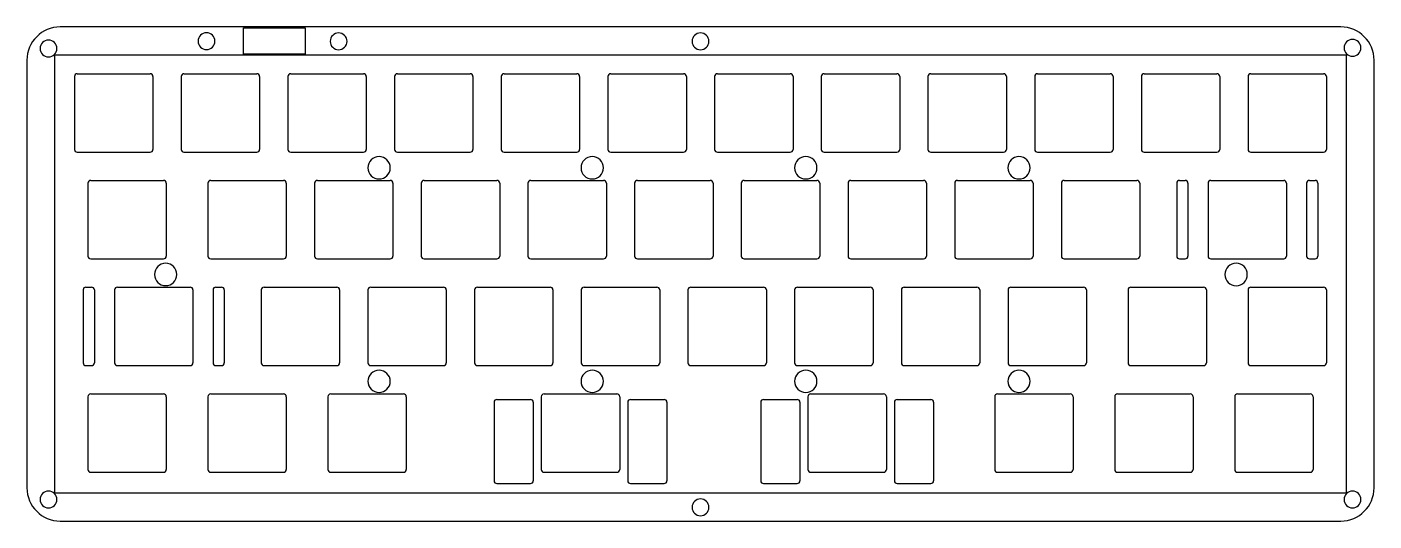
# Model space of a CAD drawing. Header units: inches. Extents: x 56 to 297, y 132 to 220.
import ezdxf

# ---------------------------------------------------------------- set-up
doc = ezdxf.new("R2010")
doc.units = ezdxf.units.IN
doc.header["$MEASUREMENT"] = 0
doc.layers.add('Top Plate', color=7, linetype='Continuous')

# ---------------------------------------------------------------- blocks, each defined once
blk = doc.blocks.new('block 3')
at = {"layer": 'Top Plate', "color": 7, "lineweight": 25, "true_color": 0xffffff}
for points in [[(120.99, 195.35), (120.99, 194.25), (120.09, 193.35), (118.99, 193.35), (117.88, 193.35), (116.99, 194.25), (116.99, 195.35), (116.99, 196.46), (117.88, 197.35), (118.99, 197.35), (120.09, 197.35), (120.99, 196.46), (120.99, 195.35)], [(159.06, 195.35), (159.06, 194.25), (158.17, 193.35), (157.06, 193.35), (155.96, 193.35), (155.06, 194.25), (155.06, 195.35), (155.06, 196.46), (155.96, 197.35), (157.06, 197.35), (158.17, 197.35), (159.06, 196.46), (159.06, 195.35)], [(197.19, 195.35), (197.19, 194.25), (196.29, 193.35), (195.19, 193.35), (194.08, 193.35), (193.19, 194.25), (193.19, 195.35), (193.19, 196.46), (194.08, 197.35), (195.19, 197.35), (196.29, 197.35), (197.19, 196.46), (197.19, 195.35)], [(235.26, 195.35), (235.26, 194.25), (234.36, 193.35), (233.26, 193.35), (232.15, 193.35), (231.26, 194.25), (231.26, 195.35), (231.26, 196.46), (232.15, 197.35), (233.26, 197.35), (234.36, 197.35), (235.26, 196.46), (235.26, 195.35)], [(82.89, 176.31), (82.89, 175.2), (81.99, 174.31), (80.89, 174.31), (79.78, 174.31), (78.89, 175.2), (78.89, 176.31), (78.89, 177.41), (79.78, 178.31), (80.89, 178.31), (81.99, 178.31), (82.89, 177.41), (82.89, 176.31)], [(274.03, 176.3), (274.03, 175.2), (273.14, 174.3), (272.03, 174.3), (270.93, 174.3), (270.03, 175.2), (270.03, 176.3), (270.03, 177.41), (270.93, 178.3), (272.03, 178.3), (273.14, 178.3), (274.03, 177.41), (274.03, 176.3)], [(120.99, 157.23), (120.99, 156.12), (120.09, 155.23), (118.99, 155.23), (117.88, 155.23), (116.99, 156.12), (116.99, 157.23), (116.99, 158.33), (117.88, 159.23), (118.99, 159.23), (120.09, 159.23), (120.99, 158.33), (120.99, 157.23)], [(159.06, 157.23), (159.06, 156.12), (158.17, 155.23), (157.06, 155.23), (155.96, 155.23), (155.06, 156.12), (155.06, 157.23), (155.06, 158.33), (155.96, 159.23), (157.06, 159.23), (158.17, 159.23), (159.06, 158.33), (159.06, 157.23)], [(197.19, 157.23), (197.19, 156.12), (196.29, 155.23), (195.19, 155.23), (194.08, 155.23), (193.19, 156.12), (193.19, 157.23), (193.19, 158.33), (194.08, 159.23), (195.19, 159.23), (196.29, 159.23), (197.19, 158.33), (197.19, 157.23)], [(235.26, 157.23), (235.26, 156.12), (234.36, 155.23), (233.26, 155.23), (232.15, 155.23), (231.26, 156.12), (231.26, 157.23), (231.26, 158.33), (232.15, 159.23), (233.26, 159.23), (234.36, 159.23), (235.26, 158.33), (235.26, 157.23)]]:
    blk.add_open_spline(points, degree=3, knots=[0, 0, 0, 0, 1, 1, 1, 2, 2, 2, 3, 3, 3, 4, 4, 4, 4], dxfattribs=at)
blk = doc.blocks.new('block 4')
at = {"layer": 'Top Plate', "color": 7, "lineweight": 25, "true_color": 0xffffff}
blk.add_lwpolyline([(105.81, 215.61), (94.81, 215.61), (94.81, 220.31), (105.81, 220.31), (105.81, 215.61)], dxfattribs=at)
for points in [[(89.67, 217.96), (89.67, 217.13), (89, 216.46), (88.17, 216.46), (87.34, 216.46), (86.67, 217.13), (86.67, 217.96), (86.67, 218.79), (87.34, 219.46), (88.17, 219.46), (89, 219.46), (89.67, 218.79), (89.67, 217.96)], [(113.27, 217.92), (113.27, 217.09), (112.6, 216.42), (111.77, 216.42), (110.95, 216.42), (110.27, 217.09), (110.27, 217.92), (110.27, 218.75), (110.95, 219.42), (111.77, 219.42), (112.6, 219.42), (113.27, 218.75), (113.27, 217.92)], [(177.89, 217.92), (177.89, 217.09), (177.22, 216.42), (176.39, 216.42), (175.56, 216.42), (174.89, 217.09), (174.89, 217.92), (174.89, 218.75), (175.56, 219.42), (176.39, 219.42), (177.22, 219.42), (177.89, 218.75), (177.89, 217.92)], [(61.47, 216.64), (61.47, 215.81), (60.8, 215.14), (59.97, 215.14), (59.14, 215.14), (58.47, 215.81), (58.47, 216.64), (58.47, 217.46), (59.14, 218.14), (59.97, 218.14), (60.8, 218.14), (61.47, 217.46), (61.47, 216.64)], [(294.31, 216.75), (294.31, 215.92), (293.63, 215.25), (292.81, 215.25), (291.98, 215.25), (291.31, 215.92), (291.31, 216.75), (291.31, 217.58), (291.98, 218.25), (292.81, 218.25), (293.63, 218.25), (294.31, 217.58), (294.31, 216.75)], [(61.47, 136.14), (61.47, 135.31), (60.8, 134.64), (59.97, 134.64), (59.14, 134.64), (58.47, 135.31), (58.47, 136.14), (58.47, 136.97), (59.14, 137.64), (59.97, 137.64), (60.8, 137.64), (61.47, 136.97), (61.47, 136.14)], [(294.31, 136.14), (294.31, 135.31), (293.63, 134.64), (292.81, 134.64), (291.98, 134.64), (291.31, 135.31), (291.31, 136.14), (291.31, 136.97), (291.98, 137.64), (292.81, 137.64), (293.63, 137.64), (294.31, 136.97), (294.31, 136.14)], [(177.89, 134.74), (177.89, 133.91), (177.22, 133.24), (176.39, 133.24), (175.56, 133.24), (174.89, 133.91), (174.89, 134.74), (174.89, 135.57), (175.56, 136.24), (176.39, 136.24), (177.22, 136.24), (177.89, 135.57), (177.89, 134.74)]]:
    blk.add_open_spline(points, degree=3, knots=[0, 0, 0, 0, 1, 1, 1, 2, 2, 2, 3, 3, 3, 4, 4, 4, 4], dxfattribs=at)
blk = doc.blocks.new('block 2')
at = {"layer": 'Top Plate'}
for name in ['block 4', 'block 3']:
    blk.add_blockref(name, (0, 0), dxfattribs=at)
blk = doc.blocks.new('block 5')
at = {"layer": 'Top Plate', "color": 7, "lineweight": 25, "true_color": 0xffffff}
blk.add_lwpolyline([(291.66, 137.29), (61.12, 137.29), (61.12, 215.49), (291.66, 215.49), (291.66, 137.29)], dxfattribs=at)
blk.add_open_spline([(290.72, 132.29), (290.72, 132.29), (62.06, 132.29), (62.06, 132.29), (58.78, 132.29), (56.12, 134.95), (56.12, 138.23), (56.12, 138.23), (56.12, 214.55), (56.12, 214.55), (56.12, 217.83), (58.78, 220.49), (62.06, 220.49), (62.06, 220.49), (290.72, 220.49), (290.72, 220.49), (294, 220.49), (296.66, 217.83), (296.66, 214.55), (296.66, 214.55), (296.66, 138.23), (296.66, 138.23), (296.66, 134.95), (294, 132.29), (290.72, 132.29)], degree=3, knots=[0, 0, 0, 0, 1, 1, 1, 2, 2, 2, 3, 3, 3, 4, 4, 4, 5, 5, 5, 6, 6, 6, 7, 7, 7, 8, 8, 8, 8], dxfattribs=at)
blk = doc.blocks.new('block 7')
at = {"layer": 'Top Plate', "color": 7, "lineweight": 25, "true_color": 0xffffff}
blk.add_lwpolyline([(65.11, 212.14), (78.11, 212.14)], dxfattribs=at)
blk = doc.blocks.new('block 8')
at = {"layer": 'Top Plate', "color": 7, "lineweight": 25, "true_color": 0xffffff}
blk.add_lwpolyline([(65.11, 198.14), (78.11, 198.14)], dxfattribs=at)
blk = doc.blocks.new('block 9')
at = {"layer": 'Top Plate', "color": 7, "lineweight": 25, "true_color": 0xffffff}
blk.add_lwpolyline([(64.61, 211.64), (64.61, 198.64)], dxfattribs=at)
blk = doc.blocks.new('block 10')
at = {"layer": 'Top Plate', "color": 7, "lineweight": 25, "true_color": 0xffffff}
blk.add_lwpolyline([(78.61, 211.64), (78.61, 198.64)], dxfattribs=at)
blk = doc.blocks.new('block 11')
at = {"layer": 'Top Plate', "color": 7, "lineweight": 25, "true_color": 0xffffff}
blk.add_open_spline([(65.11, 212.14), (64.84, 212.14), (64.61, 211.92), (64.61, 211.64)], degree=3, dxfattribs=at)
blk = doc.blocks.new('block 12')
at = {"layer": 'Top Plate', "color": 7, "lineweight": 25, "true_color": 0xffffff}
blk.add_open_spline([(78.61, 211.64), (78.61, 211.92), (78.39, 212.14), (78.11, 212.14)], degree=3, dxfattribs=at)
blk = doc.blocks.new('block 13')
at = {"layer": 'Top Plate', "color": 7, "lineweight": 25, "true_color": 0xffffff}
blk.add_open_spline([(64.61, 198.64), (64.61, 198.36), (64.84, 198.14), (65.11, 198.14)], degree=3, dxfattribs=at)
blk = doc.blocks.new('block 14')
at = {"layer": 'Top Plate', "color": 7, "lineweight": 25, "true_color": 0xffffff}
blk.add_open_spline([(78.11, 198.14), (78.39, 198.14), (78.61, 198.36), (78.61, 198.64)], degree=3, dxfattribs=at)
blk = doc.blocks.new('block 15')
at = {"layer": 'Top Plate', "color": 7, "lineweight": 25, "true_color": 0xffffff}
blk.add_lwpolyline([(84.16, 212.14), (97.16, 212.14)], dxfattribs=at)
blk = doc.blocks.new('block 16')
at = {"layer": 'Top Plate', "color": 7, "lineweight": 25, "true_color": 0xffffff}
blk.add_lwpolyline([(84.16, 198.14), (97.16, 198.14)], dxfattribs=at)
blk = doc.blocks.new('block 17')
at = {"layer": 'Top Plate', "color": 7, "lineweight": 25, "true_color": 0xffffff}
blk.add_lwpolyline([(83.66, 211.64), (83.66, 198.64)], dxfattribs=at)
blk = doc.blocks.new('block 18')
at = {"layer": 'Top Plate', "color": 7, "lineweight": 25, "true_color": 0xffffff}
blk.add_lwpolyline([(97.66, 211.64), (97.66, 198.64)], dxfattribs=at)
blk = doc.blocks.new('block 19')
at = {"layer": 'Top Plate', "color": 7, "lineweight": 25, "true_color": 0xffffff}
blk.add_open_spline([(84.16, 212.14), (83.89, 212.14), (83.66, 211.92), (83.66, 211.64)], degree=3, dxfattribs=at)
blk = doc.blocks.new('block 20')
at = {"layer": 'Top Plate', "color": 7, "lineweight": 25, "true_color": 0xffffff}
blk.add_open_spline([(97.66, 211.64), (97.66, 211.92), (97.44, 212.14), (97.16, 212.14)], degree=3, dxfattribs=at)
blk = doc.blocks.new('block 21')
at = {"layer": 'Top Plate', "color": 7, "lineweight": 25, "true_color": 0xffffff}
blk.add_open_spline([(83.66, 198.64), (83.66, 198.36), (83.89, 198.14), (84.16, 198.14)], degree=3, dxfattribs=at)
blk = doc.blocks.new('block 22')
at = {"layer": 'Top Plate', "color": 7, "lineweight": 25, "true_color": 0xffffff}
blk.add_open_spline([(97.16, 198.14), (97.44, 198.14), (97.66, 198.36), (97.66, 198.64)], degree=3, dxfattribs=at)
blk = doc.blocks.new('block 23')
at = {"layer": 'Top Plate', "color": 7, "lineweight": 25, "true_color": 0xffffff}
blk.add_lwpolyline([(103.21, 212.14), (116.21, 212.14)], dxfattribs=at)
blk = doc.blocks.new('block 24')
at = {"layer": 'Top Plate', "color": 7, "lineweight": 25, "true_color": 0xffffff}
blk.add_lwpolyline([(103.21, 198.14), (116.21, 198.14)], dxfattribs=at)
blk = doc.blocks.new('block 25')
at = {"layer": 'Top Plate', "color": 7, "lineweight": 25, "true_color": 0xffffff}
blk.add_lwpolyline([(102.71, 211.64), (102.71, 198.64)], dxfattribs=at)
blk = doc.blocks.new('block 26')
at = {"layer": 'Top Plate', "color": 7, "lineweight": 25, "true_color": 0xffffff}
blk.add_lwpolyline([(116.71, 211.64), (116.71, 198.64)], dxfattribs=at)
blk = doc.blocks.new('block 27')
at = {"layer": 'Top Plate', "color": 7, "lineweight": 25, "true_color": 0xffffff}
blk.add_open_spline([(103.21, 212.14), (102.94, 212.14), (102.71, 211.92), (102.71, 211.64)], degree=3, dxfattribs=at)
blk = doc.blocks.new('block 28')
at = {"layer": 'Top Plate', "color": 7, "lineweight": 25, "true_color": 0xffffff}
blk.add_open_spline([(116.71, 211.64), (116.71, 211.92), (116.49, 212.14), (116.21, 212.14)], degree=3, dxfattribs=at)
blk = doc.blocks.new('block 29')
at = {"layer": 'Top Plate', "color": 7, "lineweight": 25, "true_color": 0xffffff}
blk.add_open_spline([(102.71, 198.64), (102.71, 198.36), (102.94, 198.14), (103.21, 198.14)], degree=3, dxfattribs=at)
blk = doc.blocks.new('block 30')
at = {"layer": 'Top Plate', "color": 7, "lineweight": 25, "true_color": 0xffffff}
blk.add_open_spline([(116.21, 198.14), (116.49, 198.14), (116.71, 198.36), (116.71, 198.64)], degree=3, dxfattribs=at)
blk = doc.blocks.new('block 31')
at = {"layer": 'Top Plate', "color": 7, "lineweight": 25, "true_color": 0xffffff}
blk.add_lwpolyline([(122.26, 212.14), (135.26, 212.14)], dxfattribs=at)
blk = doc.blocks.new('block 32')
at = {"layer": 'Top Plate', "color": 7, "lineweight": 25, "true_color": 0xffffff}
blk.add_lwpolyline([(122.26, 198.14), (135.26, 198.14)], dxfattribs=at)
blk = doc.blocks.new('block 33')
at = {"layer": 'Top Plate', "color": 7, "lineweight": 25, "true_color": 0xffffff}
blk.add_lwpolyline([(121.76, 211.64), (121.76, 198.64)], dxfattribs=at)
blk = doc.blocks.new('block 34')
at = {"layer": 'Top Plate', "color": 7, "lineweight": 25, "true_color": 0xffffff}
blk.add_lwpolyline([(135.76, 211.64), (135.76, 198.64)], dxfattribs=at)
blk = doc.blocks.new('block 35')
at = {"layer": 'Top Plate', "color": 7, "lineweight": 25, "true_color": 0xffffff}
blk.add_open_spline([(122.26, 212.14), (121.99, 212.14), (121.76, 211.92), (121.76, 211.64)], degree=3, dxfattribs=at)
blk = doc.blocks.new('block 36')
at = {"layer": 'Top Plate', "color": 7, "lineweight": 25, "true_color": 0xffffff}
blk.add_open_spline([(135.76, 211.64), (135.76, 211.92), (135.54, 212.14), (135.26, 212.14)], degree=3, dxfattribs=at)
blk = doc.blocks.new('block 37')
at = {"layer": 'Top Plate', "color": 7, "lineweight": 25, "true_color": 0xffffff}
blk.add_open_spline([(121.76, 198.64), (121.76, 198.36), (121.99, 198.14), (122.26, 198.14)], degree=3, dxfattribs=at)
blk = doc.blocks.new('block 38')
at = {"layer": 'Top Plate', "color": 7, "lineweight": 25, "true_color": 0xffffff}
blk.add_open_spline([(135.26, 198.14), (135.54, 198.14), (135.76, 198.36), (135.76, 198.64)], degree=3, dxfattribs=at)
blk = doc.blocks.new('block 39')
at = {"layer": 'Top Plate', "color": 7, "lineweight": 25, "true_color": 0xffffff}
blk.add_lwpolyline([(141.31, 212.14), (154.31, 212.14)], dxfattribs=at)
blk = doc.blocks.new('block 40')
at = {"layer": 'Top Plate', "color": 7, "lineweight": 25, "true_color": 0xffffff}
blk.add_lwpolyline([(141.31, 198.14), (154.31, 198.14)], dxfattribs=at)
blk = doc.blocks.new('block 41')
at = {"layer": 'Top Plate', "color": 7, "lineweight": 25, "true_color": 0xffffff}
blk.add_lwpolyline([(140.81, 211.64), (140.81, 198.64)], dxfattribs=at)
blk = doc.blocks.new('block 42')
at = {"layer": 'Top Plate', "color": 7, "lineweight": 25, "true_color": 0xffffff}
blk.add_lwpolyline([(154.81, 211.64), (154.81, 198.64)], dxfattribs=at)
blk = doc.blocks.new('block 43')
at = {"layer": 'Top Plate', "color": 7, "lineweight": 25, "true_color": 0xffffff}
blk.add_open_spline([(141.31, 212.14), (141.04, 212.14), (140.81, 211.92), (140.81, 211.64)], degree=3, dxfattribs=at)
blk = doc.blocks.new('block 44')
at = {"layer": 'Top Plate', "color": 7, "lineweight": 25, "true_color": 0xffffff}
blk.add_open_spline([(154.81, 211.64), (154.81, 211.92), (154.59, 212.14), (154.31, 212.14)], degree=3, dxfattribs=at)
blk = doc.blocks.new('block 45')
at = {"layer": 'Top Plate', "color": 7, "lineweight": 25, "true_color": 0xffffff}
blk.add_open_spline([(140.81, 198.64), (140.81, 198.36), (141.04, 198.14), (141.31, 198.14)], degree=3, dxfattribs=at)
blk = doc.blocks.new('block 46')
at = {"layer": 'Top Plate', "color": 7, "lineweight": 25, "true_color": 0xffffff}
blk.add_open_spline([(154.31, 198.14), (154.59, 198.14), (154.81, 198.36), (154.81, 198.64)], degree=3, dxfattribs=at)
blk = doc.blocks.new('block 47')
at = {"layer": 'Top Plate', "color": 7, "lineweight": 25, "true_color": 0xffffff}
blk.add_lwpolyline([(160.36, 212.14), (173.36, 212.14)], dxfattribs=at)
blk = doc.blocks.new('block 48')
at = {"layer": 'Top Plate', "color": 7, "lineweight": 25, "true_color": 0xffffff}
blk.add_lwpolyline([(160.36, 198.14), (173.36, 198.14)], dxfattribs=at)
blk = doc.blocks.new('block 49')
at = {"layer": 'Top Plate', "color": 7, "lineweight": 25, "true_color": 0xffffff}
blk.add_lwpolyline([(159.86, 211.64), (159.86, 198.64)], dxfattribs=at)
blk = doc.blocks.new('block 50')
at = {"layer": 'Top Plate', "color": 7, "lineweight": 25, "true_color": 0xffffff}
blk.add_lwpolyline([(173.86, 211.64), (173.86, 198.64)], dxfattribs=at)
blk = doc.blocks.new('block 51')
at = {"layer": 'Top Plate', "color": 7, "lineweight": 25, "true_color": 0xffffff}
blk.add_open_spline([(160.36, 212.14), (160.09, 212.14), (159.86, 211.92), (159.86, 211.64)], degree=3, dxfattribs=at)
blk = doc.blocks.new('block 52')
at = {"layer": 'Top Plate', "color": 7, "lineweight": 25, "true_color": 0xffffff}
blk.add_open_spline([(173.86, 211.64), (173.86, 211.92), (173.64, 212.14), (173.36, 212.14)], degree=3, dxfattribs=at)
blk = doc.blocks.new('block 53')
at = {"layer": 'Top Plate', "color": 7, "lineweight": 25, "true_color": 0xffffff}
blk.add_open_spline([(159.86, 198.64), (159.86, 198.36), (160.09, 198.14), (160.36, 198.14)], degree=3, dxfattribs=at)
blk = doc.blocks.new('block 54')
at = {"layer": 'Top Plate', "color": 7, "lineweight": 25, "true_color": 0xffffff}
blk.add_open_spline([(173.36, 198.14), (173.64, 198.14), (173.86, 198.36), (173.86, 198.64)], degree=3, dxfattribs=at)
blk = doc.blocks.new('block 55')
at = {"layer": 'Top Plate', "color": 7, "lineweight": 25, "true_color": 0xffffff}
blk.add_lwpolyline([(179.41, 212.14), (192.41, 212.14)], dxfattribs=at)
blk = doc.blocks.new('block 56')
at = {"layer": 'Top Plate', "color": 7, "lineweight": 25, "true_color": 0xffffff}
blk.add_lwpolyline([(179.41, 198.14), (192.41, 198.14)], dxfattribs=at)
blk = doc.blocks.new('block 57')
at = {"layer": 'Top Plate', "color": 7, "lineweight": 25, "true_color": 0xffffff}
blk.add_lwpolyline([(178.91, 211.64), (178.91, 198.64)], dxfattribs=at)
blk = doc.blocks.new('block 58')
at = {"layer": 'Top Plate', "color": 7, "lineweight": 25, "true_color": 0xffffff}
blk.add_lwpolyline([(192.91, 211.64), (192.91, 198.64)], dxfattribs=at)
blk = doc.blocks.new('block 59')
at = {"layer": 'Top Plate', "color": 7, "lineweight": 25, "true_color": 0xffffff}
blk.add_open_spline([(179.41, 212.14), (179.14, 212.14), (178.91, 211.92), (178.91, 211.64)], degree=3, dxfattribs=at)
blk = doc.blocks.new('block 60')
at = {"layer": 'Top Plate', "color": 7, "lineweight": 25, "true_color": 0xffffff}
blk.add_open_spline([(192.91, 211.64), (192.91, 211.92), (192.69, 212.14), (192.41, 212.14)], degree=3, dxfattribs=at)
blk = doc.blocks.new('block 61')
at = {"layer": 'Top Plate', "color": 7, "lineweight": 25, "true_color": 0xffffff}
blk.add_open_spline([(178.91, 198.64), (178.91, 198.36), (179.14, 198.14), (179.41, 198.14)], degree=3, dxfattribs=at)
blk = doc.blocks.new('block 62')
at = {"layer": 'Top Plate', "color": 7, "lineweight": 25, "true_color": 0xffffff}
blk.add_open_spline([(192.41, 198.14), (192.69, 198.14), (192.91, 198.36), (192.91, 198.64)], degree=3, dxfattribs=at)
blk = doc.blocks.new('block 63')
at = {"layer": 'Top Plate', "color": 7, "lineweight": 25, "true_color": 0xffffff}
blk.add_lwpolyline([(198.46, 212.14), (211.46, 212.14)], dxfattribs=at)
blk = doc.blocks.new('block 64')
at = {"layer": 'Top Plate', "color": 7, "lineweight": 25, "true_color": 0xffffff}
blk.add_lwpolyline([(198.46, 198.14), (211.46, 198.14)], dxfattribs=at)
blk = doc.blocks.new('block 65')
at = {"layer": 'Top Plate', "color": 7, "lineweight": 25, "true_color": 0xffffff}
blk.add_lwpolyline([(197.96, 211.64), (197.96, 198.64)], dxfattribs=at)
blk = doc.blocks.new('block 66')
at = {"layer": 'Top Plate', "color": 7, "lineweight": 25, "true_color": 0xffffff}
blk.add_lwpolyline([(211.96, 211.64), (211.96, 198.64)], dxfattribs=at)
blk = doc.blocks.new('block 67')
at = {"layer": 'Top Plate', "color": 7, "lineweight": 25, "true_color": 0xffffff}
blk.add_open_spline([(198.46, 212.14), (198.19, 212.14), (197.96, 211.92), (197.96, 211.64)], degree=3, dxfattribs=at)
blk = doc.blocks.new('block 68')
at = {"layer": 'Top Plate', "color": 7, "lineweight": 25, "true_color": 0xffffff}
blk.add_open_spline([(211.96, 211.64), (211.96, 211.92), (211.74, 212.14), (211.46, 212.14)], degree=3, dxfattribs=at)
blk = doc.blocks.new('block 69')
at = {"layer": 'Top Plate', "color": 7, "lineweight": 25, "true_color": 0xffffff}
blk.add_open_spline([(197.96, 198.64), (197.96, 198.36), (198.19, 198.14), (198.46, 198.14)], degree=3, dxfattribs=at)
blk = doc.blocks.new('block 70')
at = {"layer": 'Top Plate', "color": 7, "lineweight": 25, "true_color": 0xffffff}
blk.add_open_spline([(211.46, 198.14), (211.74, 198.14), (211.96, 198.36), (211.96, 198.64)], degree=3, dxfattribs=at)
blk = doc.blocks.new('block 71')
at = {"layer": 'Top Plate', "color": 7, "lineweight": 25, "true_color": 0xffffff}
blk.add_lwpolyline([(217.51, 212.14), (230.51, 212.14)], dxfattribs=at)
blk = doc.blocks.new('block 72')
at = {"layer": 'Top Plate', "color": 7, "lineweight": 25, "true_color": 0xffffff}
blk.add_lwpolyline([(217.51, 198.14), (230.51, 198.14)], dxfattribs=at)
blk = doc.blocks.new('block 73')
at = {"layer": 'Top Plate', "color": 7, "lineweight": 25, "true_color": 0xffffff}
blk.add_lwpolyline([(217.01, 211.64), (217.01, 198.64)], dxfattribs=at)
blk = doc.blocks.new('block 74')
at = {"layer": 'Top Plate', "color": 7, "lineweight": 25, "true_color": 0xffffff}
blk.add_lwpolyline([(231.01, 211.64), (231.01, 198.64)], dxfattribs=at)
blk = doc.blocks.new('block 75')
at = {"layer": 'Top Plate', "color": 7, "lineweight": 25, "true_color": 0xffffff}
blk.add_open_spline([(217.51, 212.14), (217.24, 212.14), (217.01, 211.92), (217.01, 211.64)], degree=3, dxfattribs=at)
blk = doc.blocks.new('block 76')
at = {"layer": 'Top Plate', "color": 7, "lineweight": 25, "true_color": 0xffffff}
blk.add_open_spline([(231.01, 211.64), (231.01, 211.92), (230.79, 212.14), (230.51, 212.14)], degree=3, dxfattribs=at)
blk = doc.blocks.new('block 77')
at = {"layer": 'Top Plate', "color": 7, "lineweight": 25, "true_color": 0xffffff}
blk.add_open_spline([(217.01, 198.64), (217.01, 198.36), (217.24, 198.14), (217.51, 198.14)], degree=3, dxfattribs=at)
blk = doc.blocks.new('block 78')
at = {"layer": 'Top Plate', "color": 7, "lineweight": 25, "true_color": 0xffffff}
blk.add_open_spline([(230.51, 198.14), (230.79, 198.14), (231.01, 198.36), (231.01, 198.64)], degree=3, dxfattribs=at)
blk = doc.blocks.new('block 79')
at = {"layer": 'Top Plate', "color": 7, "lineweight": 25, "true_color": 0xffffff}
blk.add_lwpolyline([(236.56, 212.14), (249.56, 212.14)], dxfattribs=at)
blk = doc.blocks.new('block 80')
at = {"layer": 'Top Plate', "color": 7, "lineweight": 25, "true_color": 0xffffff}
blk.add_lwpolyline([(236.56, 198.14), (249.56, 198.14)], dxfattribs=at)
blk = doc.blocks.new('block 81')
at = {"layer": 'Top Plate', "color": 7, "lineweight": 25, "true_color": 0xffffff}
blk.add_lwpolyline([(236.06, 211.64), (236.06, 198.64)], dxfattribs=at)
blk = doc.blocks.new('block 82')
at = {"layer": 'Top Plate', "color": 7, "lineweight": 25, "true_color": 0xffffff}
blk.add_lwpolyline([(250.06, 211.64), (250.06, 198.64)], dxfattribs=at)
blk = doc.blocks.new('block 83')
at = {"layer": 'Top Plate', "color": 7, "lineweight": 25, "true_color": 0xffffff}
blk.add_open_spline([(236.56, 212.14), (236.29, 212.14), (236.06, 211.92), (236.06, 211.64)], degree=3, dxfattribs=at)
blk = doc.blocks.new('block 84')
at = {"layer": 'Top Plate', "color": 7, "lineweight": 25, "true_color": 0xffffff}
blk.add_open_spline([(250.06, 211.64), (250.06, 211.92), (249.84, 212.14), (249.56, 212.14)], degree=3, dxfattribs=at)
blk = doc.blocks.new('block 85')
at = {"layer": 'Top Plate', "color": 7, "lineweight": 25, "true_color": 0xffffff}
blk.add_open_spline([(236.06, 198.64), (236.06, 198.36), (236.29, 198.14), (236.56, 198.14)], degree=3, dxfattribs=at)
blk = doc.blocks.new('block 86')
at = {"layer": 'Top Plate', "color": 7, "lineweight": 25, "true_color": 0xffffff}
blk.add_open_spline([(249.56, 198.14), (249.84, 198.14), (250.06, 198.36), (250.06, 198.64)], degree=3, dxfattribs=at)
blk = doc.blocks.new('block 87')
at = {"layer": 'Top Plate', "color": 7, "lineweight": 25, "true_color": 0xffffff}
blk.add_lwpolyline([(255.61, 212.14), (268.61, 212.14)], dxfattribs=at)
blk = doc.blocks.new('block 88')
at = {"layer": 'Top Plate', "color": 7, "lineweight": 25, "true_color": 0xffffff}
blk.add_lwpolyline([(255.61, 198.14), (268.61, 198.14)], dxfattribs=at)
blk = doc.blocks.new('block 89')
at = {"layer": 'Top Plate', "color": 7, "lineweight": 25, "true_color": 0xffffff}
blk.add_lwpolyline([(255.11, 211.64), (255.11, 198.64)], dxfattribs=at)
blk = doc.blocks.new('block 90')
at = {"layer": 'Top Plate', "color": 7, "lineweight": 25, "true_color": 0xffffff}
blk.add_lwpolyline([(269.11, 211.64), (269.11, 198.64)], dxfattribs=at)
blk = doc.blocks.new('block 91')
at = {"layer": 'Top Plate', "color": 7, "lineweight": 25, "true_color": 0xffffff}
blk.add_open_spline([(255.61, 212.14), (255.34, 212.14), (255.11, 211.92), (255.11, 211.64)], degree=3, dxfattribs=at)
blk = doc.blocks.new('block 92')
at = {"layer": 'Top Plate', "color": 7, "lineweight": 25, "true_color": 0xffffff}
blk.add_open_spline([(269.11, 211.64), (269.11, 211.92), (268.89, 212.14), (268.61, 212.14)], degree=3, dxfattribs=at)
blk = doc.blocks.new('block 93')
at = {"layer": 'Top Plate', "color": 7, "lineweight": 25, "true_color": 0xffffff}
blk.add_open_spline([(255.11, 198.64), (255.11, 198.36), (255.34, 198.14), (255.61, 198.14)], degree=3, dxfattribs=at)
blk = doc.blocks.new('block 94')
at = {"layer": 'Top Plate', "color": 7, "lineweight": 25, "true_color": 0xffffff}
blk.add_open_spline([(268.61, 198.14), (268.89, 198.14), (269.11, 198.36), (269.11, 198.64)], degree=3, dxfattribs=at)
blk = doc.blocks.new('block 95')
at = {"layer": 'Top Plate', "color": 7, "lineweight": 25, "true_color": 0xffffff}
blk.add_lwpolyline([(274.66, 212.14), (287.66, 212.14)], dxfattribs=at)
blk = doc.blocks.new('block 96')
at = {"layer": 'Top Plate', "color": 7, "lineweight": 25, "true_color": 0xffffff}
blk.add_lwpolyline([(274.66, 198.14), (287.66, 198.14)], dxfattribs=at)
blk = doc.blocks.new('block 97')
at = {"layer": 'Top Plate', "color": 7, "lineweight": 25, "true_color": 0xffffff}
blk.add_lwpolyline([(274.16, 211.64), (274.16, 198.64)], dxfattribs=at)
blk = doc.blocks.new('block 98')
at = {"layer": 'Top Plate', "color": 7, "lineweight": 25, "true_color": 0xffffff}
blk.add_lwpolyline([(288.16, 211.64), (288.16, 198.64)], dxfattribs=at)
blk = doc.blocks.new('block 99')
at = {"layer": 'Top Plate', "color": 7, "lineweight": 25, "true_color": 0xffffff}
blk.add_open_spline([(274.66, 212.14), (274.39, 212.14), (274.16, 211.92), (274.16, 211.64)], degree=3, dxfattribs=at)
blk = doc.blocks.new('block 100')
at = {"layer": 'Top Plate', "color": 7, "lineweight": 25, "true_color": 0xffffff}
blk.add_open_spline([(288.16, 211.64), (288.16, 211.92), (287.94, 212.14), (287.66, 212.14)], degree=3, dxfattribs=at)
blk = doc.blocks.new('block 101')
at = {"layer": 'Top Plate', "color": 7, "lineweight": 25, "true_color": 0xffffff}
blk.add_open_spline([(274.16, 198.64), (274.16, 198.36), (274.39, 198.14), (274.66, 198.14)], degree=3, dxfattribs=at)
blk = doc.blocks.new('block 102')
at = {"layer": 'Top Plate', "color": 7, "lineweight": 25, "true_color": 0xffffff}
blk.add_open_spline([(287.66, 198.14), (287.94, 198.14), (288.16, 198.36), (288.16, 198.64)], degree=3, dxfattribs=at)
blk = doc.blocks.new('block 103')
at = {"layer": 'Top Plate', "color": 7, "lineweight": 25, "true_color": 0xffffff}
blk.add_lwpolyline([(67.5, 193.09), (80.5, 193.09)], dxfattribs=at)
blk = doc.blocks.new('block 104')
at = {"layer": 'Top Plate', "color": 7, "lineweight": 25, "true_color": 0xffffff}
blk.add_lwpolyline([(67.5, 179.09), (80.5, 179.09)], dxfattribs=at)
blk = doc.blocks.new('block 105')
at = {"layer": 'Top Plate', "color": 7, "lineweight": 25, "true_color": 0xffffff}
blk.add_lwpolyline([(67, 192.59), (67, 179.59)], dxfattribs=at)
blk = doc.blocks.new('block 106')
at = {"layer": 'Top Plate', "color": 7, "lineweight": 25, "true_color": 0xffffff}
blk.add_lwpolyline([(81, 192.59), (81, 179.59)], dxfattribs=at)
blk = doc.blocks.new('block 107')
at = {"layer": 'Top Plate', "color": 7, "lineweight": 25, "true_color": 0xffffff}
blk.add_open_spline([(67.5, 193.09), (67.22, 193.09), (67, 192.87), (67, 192.59)], degree=3, dxfattribs=at)
blk = doc.blocks.new('block 108')
at = {"layer": 'Top Plate', "color": 7, "lineweight": 25, "true_color": 0xffffff}
blk.add_open_spline([(81, 192.59), (81, 192.87), (80.77, 193.09), (80.5, 193.09)], degree=3, dxfattribs=at)
blk = doc.blocks.new('block 109')
at = {"layer": 'Top Plate', "color": 7, "lineweight": 25, "true_color": 0xffffff}
blk.add_open_spline([(67, 179.59), (67, 179.31), (67.22, 179.09), (67.5, 179.09)], degree=3, dxfattribs=at)
blk = doc.blocks.new('block 110')
at = {"layer": 'Top Plate', "color": 7, "lineweight": 25, "true_color": 0xffffff}
blk.add_open_spline([(80.5, 179.09), (80.77, 179.09), (81, 179.31), (81, 179.59)], degree=3, dxfattribs=at)
blk = doc.blocks.new('block 111')
at = {"layer": 'Top Plate', "color": 7, "lineweight": 25, "true_color": 0xffffff}
blk.add_lwpolyline([(88.93, 193.09), (101.93, 193.09)], dxfattribs=at)
blk = doc.blocks.new('block 112')
at = {"layer": 'Top Plate', "color": 7, "lineweight": 25, "true_color": 0xffffff}
blk.add_lwpolyline([(88.93, 179.09), (101.93, 179.09)], dxfattribs=at)
blk = doc.blocks.new('block 113')
at = {"layer": 'Top Plate', "color": 7, "lineweight": 25, "true_color": 0xffffff}
blk.add_lwpolyline([(88.43, 192.59), (88.43, 179.59)], dxfattribs=at)
blk = doc.blocks.new('block 114')
at = {"layer": 'Top Plate', "color": 7, "lineweight": 25, "true_color": 0xffffff}
blk.add_lwpolyline([(102.43, 192.59), (102.43, 179.59)], dxfattribs=at)
blk = doc.blocks.new('block 115')
at = {"layer": 'Top Plate', "color": 7, "lineweight": 25, "true_color": 0xffffff}
blk.add_open_spline([(88.93, 193.09), (88.65, 193.09), (88.43, 192.87), (88.43, 192.59)], degree=3, dxfattribs=at)
blk = doc.blocks.new('block 116')
at = {"layer": 'Top Plate', "color": 7, "lineweight": 25, "true_color": 0xffffff}
blk.add_open_spline([(102.43, 192.59), (102.43, 192.87), (102.2, 193.09), (101.93, 193.09)], degree=3, dxfattribs=at)
blk = doc.blocks.new('block 117')
at = {"layer": 'Top Plate', "color": 7, "lineweight": 25, "true_color": 0xffffff}
blk.add_open_spline([(88.43, 179.59), (88.43, 179.31), (88.65, 179.09), (88.93, 179.09)], degree=3, dxfattribs=at)
blk = doc.blocks.new('block 118')
at = {"layer": 'Top Plate', "color": 7, "lineweight": 25, "true_color": 0xffffff}
blk.add_open_spline([(101.93, 179.09), (102.2, 179.09), (102.43, 179.31), (102.43, 179.59)], degree=3, dxfattribs=at)
blk = doc.blocks.new('block 119')
at = {"layer": 'Top Plate', "color": 7, "lineweight": 25, "true_color": 0xffffff}
blk.add_lwpolyline([(107.98, 193.09), (120.98, 193.09)], dxfattribs=at)
blk = doc.blocks.new('block 120')
at = {"layer": 'Top Plate', "color": 7, "lineweight": 25, "true_color": 0xffffff}
blk.add_lwpolyline([(107.98, 179.09), (120.98, 179.09)], dxfattribs=at)
blk = doc.blocks.new('block 121')
at = {"layer": 'Top Plate', "color": 7, "lineweight": 25, "true_color": 0xffffff}
blk.add_lwpolyline([(107.48, 192.59), (107.48, 179.59)], dxfattribs=at)
blk = doc.blocks.new('block 122')
at = {"layer": 'Top Plate', "color": 7, "lineweight": 25, "true_color": 0xffffff}
blk.add_lwpolyline([(121.48, 192.59), (121.48, 179.59)], dxfattribs=at)
blk = doc.blocks.new('block 123')
at = {"layer": 'Top Plate', "color": 7, "lineweight": 25, "true_color": 0xffffff}
blk.add_open_spline([(107.98, 193.09), (107.7, 193.09), (107.48, 192.87), (107.48, 192.59)], degree=3, dxfattribs=at)
blk = doc.blocks.new('block 124')
at = {"layer": 'Top Plate', "color": 7, "lineweight": 25, "true_color": 0xffffff}
blk.add_open_spline([(121.48, 192.59), (121.48, 192.87), (121.25, 193.09), (120.98, 193.09)], degree=3, dxfattribs=at)
blk = doc.blocks.new('block 125')
at = {"layer": 'Top Plate', "color": 7, "lineweight": 25, "true_color": 0xffffff}
blk.add_open_spline([(107.48, 179.59), (107.48, 179.31), (107.7, 179.09), (107.98, 179.09)], degree=3, dxfattribs=at)
blk = doc.blocks.new('block 126')
at = {"layer": 'Top Plate', "color": 7, "lineweight": 25, "true_color": 0xffffff}
blk.add_open_spline([(120.98, 179.09), (121.25, 179.09), (121.48, 179.31), (121.48, 179.59)], degree=3, dxfattribs=at)
blk = doc.blocks.new('block 127')
at = {"layer": 'Top Plate', "color": 7, "lineweight": 25, "true_color": 0xffffff}
blk.add_lwpolyline([(127.03, 193.09), (140.03, 193.09)], dxfattribs=at)
blk = doc.blocks.new('block 128')
at = {"layer": 'Top Plate', "color": 7, "lineweight": 25, "true_color": 0xffffff}
blk.add_lwpolyline([(127.03, 179.09), (140.03, 179.09)], dxfattribs=at)
blk = doc.blocks.new('block 129')
at = {"layer": 'Top Plate', "color": 7, "lineweight": 25, "true_color": 0xffffff}
blk.add_lwpolyline([(126.53, 192.59), (126.53, 179.59)], dxfattribs=at)
blk = doc.blocks.new('block 130')
at = {"layer": 'Top Plate', "color": 7, "lineweight": 25, "true_color": 0xffffff}
blk.add_lwpolyline([(140.53, 192.59), (140.53, 179.59)], dxfattribs=at)
blk = doc.blocks.new('block 131')
at = {"layer": 'Top Plate', "color": 7, "lineweight": 25, "true_color": 0xffffff}
blk.add_open_spline([(127.03, 193.09), (126.75, 193.09), (126.53, 192.87), (126.53, 192.59)], degree=3, dxfattribs=at)
blk = doc.blocks.new('block 132')
at = {"layer": 'Top Plate', "color": 7, "lineweight": 25, "true_color": 0xffffff}
blk.add_open_spline([(140.53, 192.59), (140.53, 192.87), (140.3, 193.09), (140.03, 193.09)], degree=3, dxfattribs=at)
blk = doc.blocks.new('block 133')
at = {"layer": 'Top Plate', "color": 7, "lineweight": 25, "true_color": 0xffffff}
blk.add_open_spline([(126.53, 179.59), (126.53, 179.31), (126.75, 179.09), (127.03, 179.09)], degree=3, dxfattribs=at)
blk = doc.blocks.new('block 134')
at = {"layer": 'Top Plate', "color": 7, "lineweight": 25, "true_color": 0xffffff}
blk.add_open_spline([(140.03, 179.09), (140.3, 179.09), (140.53, 179.31), (140.53, 179.59)], degree=3, dxfattribs=at)
blk = doc.blocks.new('block 135')
at = {"layer": 'Top Plate', "color": 7, "lineweight": 25, "true_color": 0xffffff}
blk.add_lwpolyline([(146.08, 193.09), (159.08, 193.09)], dxfattribs=at)
blk = doc.blocks.new('block 136')
at = {"layer": 'Top Plate', "color": 7, "lineweight": 25, "true_color": 0xffffff}
blk.add_lwpolyline([(146.08, 179.09), (159.08, 179.09)], dxfattribs=at)
blk = doc.blocks.new('block 137')
at = {"layer": 'Top Plate', "color": 7, "lineweight": 25, "true_color": 0xffffff}
blk.add_lwpolyline([(145.58, 192.59), (145.58, 179.59)], dxfattribs=at)
blk = doc.blocks.new('block 138')
at = {"layer": 'Top Plate', "color": 7, "lineweight": 25, "true_color": 0xffffff}
blk.add_lwpolyline([(159.58, 192.59), (159.58, 179.59)], dxfattribs=at)
blk = doc.blocks.new('block 139')
at = {"layer": 'Top Plate', "color": 7, "lineweight": 25, "true_color": 0xffffff}
blk.add_open_spline([(146.08, 193.09), (145.8, 193.09), (145.58, 192.87), (145.58, 192.59)], degree=3, dxfattribs=at)
blk = doc.blocks.new('block 140')
at = {"layer": 'Top Plate', "color": 7, "lineweight": 25, "true_color": 0xffffff}
blk.add_open_spline([(159.58, 192.59), (159.58, 192.87), (159.35, 193.09), (159.08, 193.09)], degree=3, dxfattribs=at)
blk = doc.blocks.new('block 141')
at = {"layer": 'Top Plate', "color": 7, "lineweight": 25, "true_color": 0xffffff}
blk.add_open_spline([(145.58, 179.59), (145.58, 179.31), (145.8, 179.09), (146.08, 179.09)], degree=3, dxfattribs=at)
blk = doc.blocks.new('block 142')
at = {"layer": 'Top Plate', "color": 7, "lineweight": 25, "true_color": 0xffffff}
blk.add_open_spline([(159.08, 179.09), (159.35, 179.09), (159.58, 179.31), (159.58, 179.59)], degree=3, dxfattribs=at)
blk = doc.blocks.new('block 143')
at = {"layer": 'Top Plate', "color": 7, "lineweight": 25, "true_color": 0xffffff}
blk.add_lwpolyline([(165.13, 193.09), (178.13, 193.09)], dxfattribs=at)
blk = doc.blocks.new('block 144')
at = {"layer": 'Top Plate', "color": 7, "lineweight": 25, "true_color": 0xffffff}
blk.add_lwpolyline([(165.13, 179.09), (178.13, 179.09)], dxfattribs=at)
blk = doc.blocks.new('block 145')
at = {"layer": 'Top Plate', "color": 7, "lineweight": 25, "true_color": 0xffffff}
blk.add_lwpolyline([(164.63, 192.59), (164.63, 179.59)], dxfattribs=at)
blk = doc.blocks.new('block 146')
at = {"layer": 'Top Plate', "color": 7, "lineweight": 25, "true_color": 0xffffff}
blk.add_lwpolyline([(178.63, 192.59), (178.63, 179.59)], dxfattribs=at)
blk = doc.blocks.new('block 147')
at = {"layer": 'Top Plate', "color": 7, "lineweight": 25, "true_color": 0xffffff}
blk.add_open_spline([(165.13, 193.09), (164.85, 193.09), (164.63, 192.87), (164.63, 192.59)], degree=3, dxfattribs=at)
blk = doc.blocks.new('block 148')
at = {"layer": 'Top Plate', "color": 7, "lineweight": 25, "true_color": 0xffffff}
blk.add_open_spline([(178.63, 192.59), (178.63, 192.87), (178.4, 193.09), (178.13, 193.09)], degree=3, dxfattribs=at)
blk = doc.blocks.new('block 149')
at = {"layer": 'Top Plate', "color": 7, "lineweight": 25, "true_color": 0xffffff}
blk.add_open_spline([(164.63, 179.59), (164.63, 179.31), (164.85, 179.09), (165.13, 179.09)], degree=3, dxfattribs=at)
blk = doc.blocks.new('block 150')
at = {"layer": 'Top Plate', "color": 7, "lineweight": 25, "true_color": 0xffffff}
blk.add_open_spline([(178.13, 179.09), (178.4, 179.09), (178.63, 179.31), (178.63, 179.59)], degree=3, dxfattribs=at)
blk = doc.blocks.new('block 151')
at = {"layer": 'Top Plate', "color": 7, "lineweight": 25, "true_color": 0xffffff}
blk.add_lwpolyline([(184.18, 193.09), (197.18, 193.09)], dxfattribs=at)
blk = doc.blocks.new('block 152')
at = {"layer": 'Top Plate', "color": 7, "lineweight": 25, "true_color": 0xffffff}
blk.add_lwpolyline([(184.18, 179.09), (197.18, 179.09)], dxfattribs=at)
blk = doc.blocks.new('block 153')
at = {"layer": 'Top Plate', "color": 7, "lineweight": 25, "true_color": 0xffffff}
blk.add_lwpolyline([(183.68, 192.59), (183.68, 179.59)], dxfattribs=at)
blk = doc.blocks.new('block 154')
at = {"layer": 'Top Plate', "color": 7, "lineweight": 25, "true_color": 0xffffff}
blk.add_lwpolyline([(197.68, 192.59), (197.68, 179.59)], dxfattribs=at)
blk = doc.blocks.new('block 155')
at = {"layer": 'Top Plate', "color": 7, "lineweight": 25, "true_color": 0xffffff}
blk.add_open_spline([(184.18, 193.09), (183.9, 193.09), (183.68, 192.87), (183.68, 192.59)], degree=3, dxfattribs=at)
blk = doc.blocks.new('block 156')
at = {"layer": 'Top Plate', "color": 7, "lineweight": 25, "true_color": 0xffffff}
blk.add_open_spline([(197.68, 192.59), (197.68, 192.87), (197.45, 193.09), (197.18, 193.09)], degree=3, dxfattribs=at)
blk = doc.blocks.new('block 157')
at = {"layer": 'Top Plate', "color": 7, "lineweight": 25, "true_color": 0xffffff}
blk.add_open_spline([(183.68, 179.59), (183.68, 179.31), (183.9, 179.09), (184.18, 179.09)], degree=3, dxfattribs=at)
blk = doc.blocks.new('block 158')
at = {"layer": 'Top Plate', "color": 7, "lineweight": 25, "true_color": 0xffffff}
blk.add_open_spline([(197.18, 179.09), (197.45, 179.09), (197.68, 179.31), (197.68, 179.59)], degree=3, dxfattribs=at)
blk = doc.blocks.new('block 159')
at = {"layer": 'Top Plate', "color": 7, "lineweight": 25, "true_color": 0xffffff}
blk.add_lwpolyline([(203.23, 193.09), (216.23, 193.09)], dxfattribs=at)
blk = doc.blocks.new('block 160')
at = {"layer": 'Top Plate', "color": 7, "lineweight": 25, "true_color": 0xffffff}
blk.add_lwpolyline([(203.23, 179.09), (216.23, 179.09)], dxfattribs=at)
blk = doc.blocks.new('block 161')
at = {"layer": 'Top Plate', "color": 7, "lineweight": 25, "true_color": 0xffffff}
blk.add_lwpolyline([(202.73, 192.59), (202.73, 179.59)], dxfattribs=at)
blk = doc.blocks.new('block 162')
at = {"layer": 'Top Plate', "color": 7, "lineweight": 25, "true_color": 0xffffff}
blk.add_lwpolyline([(216.73, 192.59), (216.73, 179.59)], dxfattribs=at)
blk = doc.blocks.new('block 163')
at = {"layer": 'Top Plate', "color": 7, "lineweight": 25, "true_color": 0xffffff}
blk.add_open_spline([(203.23, 193.09), (202.95, 193.09), (202.73, 192.87), (202.73, 192.59)], degree=3, dxfattribs=at)
blk = doc.blocks.new('block 164')
at = {"layer": 'Top Plate', "color": 7, "lineweight": 25, "true_color": 0xffffff}
blk.add_open_spline([(216.73, 192.59), (216.73, 192.87), (216.5, 193.09), (216.23, 193.09)], degree=3, dxfattribs=at)
blk = doc.blocks.new('block 165')
at = {"layer": 'Top Plate', "color": 7, "lineweight": 25, "true_color": 0xffffff}
blk.add_open_spline([(202.73, 179.59), (202.73, 179.31), (202.95, 179.09), (203.23, 179.09)], degree=3, dxfattribs=at)
blk = doc.blocks.new('block 166')
at = {"layer": 'Top Plate', "color": 7, "lineweight": 25, "true_color": 0xffffff}
blk.add_open_spline([(216.23, 179.09), (216.5, 179.09), (216.73, 179.31), (216.73, 179.59)], degree=3, dxfattribs=at)
blk = doc.blocks.new('block 167')
at = {"layer": 'Top Plate', "color": 7, "lineweight": 25, "true_color": 0xffffff}
blk.add_lwpolyline([(222.28, 193.09), (235.28, 193.09)], dxfattribs=at)
blk = doc.blocks.new('block 168')
at = {"layer": 'Top Plate', "color": 7, "lineweight": 25, "true_color": 0xffffff}
blk.add_lwpolyline([(222.28, 179.09), (235.28, 179.09)], dxfattribs=at)
blk = doc.blocks.new('block 169')
at = {"layer": 'Top Plate', "color": 7, "lineweight": 25, "true_color": 0xffffff}
blk.add_lwpolyline([(221.78, 192.59), (221.78, 179.59)], dxfattribs=at)
blk = doc.blocks.new('block 170')
at = {"layer": 'Top Plate', "color": 7, "lineweight": 25, "true_color": 0xffffff}
blk.add_lwpolyline([(235.78, 192.59), (235.78, 179.59)], dxfattribs=at)
blk = doc.blocks.new('block 171')
at = {"layer": 'Top Plate', "color": 7, "lineweight": 25, "true_color": 0xffffff}
blk.add_open_spline([(222.28, 193.09), (222, 193.09), (221.78, 192.87), (221.78, 192.59)], degree=3, dxfattribs=at)
blk = doc.blocks.new('block 172')
at = {"layer": 'Top Plate', "color": 7, "lineweight": 25, "true_color": 0xffffff}
blk.add_open_spline([(235.78, 192.59), (235.78, 192.87), (235.55, 193.09), (235.28, 193.09)], degree=3, dxfattribs=at)
blk = doc.blocks.new('block 173')
at = {"layer": 'Top Plate', "color": 7, "lineweight": 25, "true_color": 0xffffff}
blk.add_open_spline([(221.78, 179.59), (221.78, 179.31), (222, 179.09), (222.28, 179.09)], degree=3, dxfattribs=at)
blk = doc.blocks.new('block 174')
at = {"layer": 'Top Plate', "color": 7, "lineweight": 25, "true_color": 0xffffff}
blk.add_open_spline([(235.28, 179.09), (235.55, 179.09), (235.78, 179.31), (235.78, 179.59)], degree=3, dxfattribs=at)
blk = doc.blocks.new('block 175')
at = {"layer": 'Top Plate', "color": 7, "lineweight": 25, "true_color": 0xffffff}
blk.add_lwpolyline([(241.33, 193.09), (254.33, 193.09)], dxfattribs=at)
blk = doc.blocks.new('block 176')
at = {"layer": 'Top Plate', "color": 7, "lineweight": 25, "true_color": 0xffffff}
blk.add_lwpolyline([(241.33, 179.09), (254.33, 179.09)], dxfattribs=at)
blk = doc.blocks.new('block 177')
at = {"layer": 'Top Plate', "color": 7, "lineweight": 25, "true_color": 0xffffff}
blk.add_lwpolyline([(240.83, 192.59), (240.83, 179.59)], dxfattribs=at)
blk = doc.blocks.new('block 178')
at = {"layer": 'Top Plate', "color": 7, "lineweight": 25, "true_color": 0xffffff}
blk.add_lwpolyline([(254.83, 192.59), (254.83, 179.59)], dxfattribs=at)
blk = doc.blocks.new('block 179')
at = {"layer": 'Top Plate', "color": 7, "lineweight": 25, "true_color": 0xffffff}
blk.add_open_spline([(241.33, 193.09), (241.05, 193.09), (240.83, 192.87), (240.83, 192.59)], degree=3, dxfattribs=at)
blk = doc.blocks.new('block 180')
at = {"layer": 'Top Plate', "color": 7, "lineweight": 25, "true_color": 0xffffff}
blk.add_open_spline([(254.83, 192.59), (254.83, 192.87), (254.6, 193.09), (254.33, 193.09)], degree=3, dxfattribs=at)
blk = doc.blocks.new('block 181')
at = {"layer": 'Top Plate', "color": 7, "lineweight": 25, "true_color": 0xffffff}
blk.add_open_spline([(240.83, 179.59), (240.83, 179.31), (241.05, 179.09), (241.33, 179.09)], degree=3, dxfattribs=at)
blk = doc.blocks.new('block 182')
at = {"layer": 'Top Plate', "color": 7, "lineweight": 25, "true_color": 0xffffff}
blk.add_open_spline([(254.33, 179.09), (254.6, 179.09), (254.83, 179.31), (254.83, 179.59)], degree=3, dxfattribs=at)
blk = doc.blocks.new('block 183')
at = {"layer": 'Top Plate', "color": 7, "lineweight": 25, "true_color": 0xffffff}
blk.add_lwpolyline([(267.52, 193.09), (280.52, 193.09)], dxfattribs=at)
blk = doc.blocks.new('block 184')
at = {"layer": 'Top Plate', "color": 7, "lineweight": 25, "true_color": 0xffffff}
blk.add_lwpolyline([(267.52, 179.09), (280.52, 179.09)], dxfattribs=at)
blk = doc.blocks.new('block 185')
at = {"layer": 'Top Plate', "color": 7, "lineweight": 25, "true_color": 0xffffff}
blk.add_lwpolyline([(267.02, 192.59), (267.02, 179.59)], dxfattribs=at)
blk = doc.blocks.new('block 186')
at = {"layer": 'Top Plate', "color": 7, "lineweight": 25, "true_color": 0xffffff}
blk.add_lwpolyline([(281.02, 192.59), (281.02, 179.59)], dxfattribs=at)
blk = doc.blocks.new('block 187')
at = {"layer": 'Top Plate', "color": 7, "lineweight": 25, "true_color": 0xffffff}
blk.add_open_spline([(267.52, 193.09), (267.24, 193.09), (267.02, 192.87), (267.02, 192.59)], degree=3, dxfattribs=at)
blk = doc.blocks.new('block 188')
at = {"layer": 'Top Plate', "color": 7, "lineweight": 25, "true_color": 0xffffff}
blk.add_open_spline([(281.02, 192.59), (281.02, 192.87), (280.8, 193.09), (280.52, 193.09)], degree=3, dxfattribs=at)
blk = doc.blocks.new('block 189')
at = {"layer": 'Top Plate', "color": 7, "lineweight": 25, "true_color": 0xffffff}
blk.add_open_spline([(267.02, 179.59), (267.02, 179.31), (267.24, 179.09), (267.52, 179.09)], degree=3, dxfattribs=at)
blk = doc.blocks.new('block 190')
at = {"layer": 'Top Plate', "color": 7, "lineweight": 25, "true_color": 0xffffff}
blk.add_open_spline([(280.52, 179.09), (280.8, 179.09), (281.02, 179.31), (281.02, 179.59)], degree=3, dxfattribs=at)
blk = doc.blocks.new('block 191')
at = {"layer": 'Top Plate', "color": 7, "lineweight": 25, "true_color": 0xffffff}
blk.add_lwpolyline([(285.12, 193.09), (286.12, 193.09)], dxfattribs=at)
blk = doc.blocks.new('block 192')
at = {"layer": 'Top Plate', "color": 7, "lineweight": 25, "true_color": 0xffffff}
blk.add_lwpolyline([(285.12, 179.09), (286.12, 179.09)], dxfattribs=at)
blk = doc.blocks.new('block 193')
at = {"layer": 'Top Plate', "color": 7, "lineweight": 25, "true_color": 0xffffff}
blk.add_lwpolyline([(284.62, 192.59), (284.62, 179.59)], dxfattribs=at)
blk = doc.blocks.new('block 194')
at = {"layer": 'Top Plate', "color": 7, "lineweight": 25, "true_color": 0xffffff}
blk.add_lwpolyline([(286.62, 192.59), (286.62, 179.59)], dxfattribs=at)
blk = doc.blocks.new('block 195')
at = {"layer": 'Top Plate', "color": 7, "lineweight": 25, "true_color": 0xffffff}
blk.add_open_spline([(285.12, 193.09), (284.84, 193.09), (284.62, 192.87), (284.62, 192.59)], degree=3, dxfattribs=at)
blk = doc.blocks.new('block 196')
at = {"layer": 'Top Plate', "color": 7, "lineweight": 25, "true_color": 0xffffff}
blk.add_open_spline([(286.62, 192.59), (286.62, 192.87), (286.4, 193.09), (286.12, 193.09)], degree=3, dxfattribs=at)
blk = doc.blocks.new('block 197')
at = {"layer": 'Top Plate', "color": 7, "lineweight": 25, "true_color": 0xffffff}
blk.add_open_spline([(284.62, 179.59), (284.62, 179.31), (284.84, 179.09), (285.12, 179.09)], degree=3, dxfattribs=at)
blk = doc.blocks.new('block 198')
at = {"layer": 'Top Plate', "color": 7, "lineweight": 25, "true_color": 0xffffff}
blk.add_open_spline([(286.12, 179.09), (286.4, 179.09), (286.62, 179.31), (286.62, 179.59)], degree=3, dxfattribs=at)
blk = doc.blocks.new('block 199')
at = {"layer": 'Top Plate', "color": 7, "lineweight": 25, "true_color": 0xffffff}
blk.add_lwpolyline([(261.92, 193.09), (262.92, 193.09)], dxfattribs=at)
blk = doc.blocks.new('block 200')
at = {"layer": 'Top Plate', "color": 7, "lineweight": 25, "true_color": 0xffffff}
blk.add_lwpolyline([(261.92, 179.09), (262.92, 179.09)], dxfattribs=at)
blk = doc.blocks.new('block 201')
at = {"layer": 'Top Plate', "color": 7, "lineweight": 25, "true_color": 0xffffff}
blk.add_lwpolyline([(261.42, 192.59), (261.42, 179.59)], dxfattribs=at)
blk = doc.blocks.new('block 202')
at = {"layer": 'Top Plate', "color": 7, "lineweight": 25, "true_color": 0xffffff}
blk.add_lwpolyline([(263.42, 192.59), (263.42, 179.59)], dxfattribs=at)
blk = doc.blocks.new('block 203')
at = {"layer": 'Top Plate', "color": 7, "lineweight": 25, "true_color": 0xffffff}
blk.add_open_spline([(261.92, 193.09), (261.64, 193.09), (261.42, 192.87), (261.42, 192.59)], degree=3, dxfattribs=at)
blk = doc.blocks.new('block 204')
at = {"layer": 'Top Plate', "color": 7, "lineweight": 25, "true_color": 0xffffff}
blk.add_open_spline([(263.42, 192.59), (263.42, 192.87), (263.2, 193.09), (262.92, 193.09)], degree=3, dxfattribs=at)
blk = doc.blocks.new('block 205')
at = {"layer": 'Top Plate', "color": 7, "lineweight": 25, "true_color": 0xffffff}
blk.add_open_spline([(261.42, 179.59), (261.42, 179.31), (261.64, 179.09), (261.92, 179.09)], degree=3, dxfattribs=at)
blk = doc.blocks.new('block 206')
at = {"layer": 'Top Plate', "color": 7, "lineweight": 25, "true_color": 0xffffff}
blk.add_open_spline([(262.92, 179.09), (263.2, 179.09), (263.42, 179.31), (263.42, 179.59)], degree=3, dxfattribs=at)
blk = doc.blocks.new('block 207')
at = {"layer": 'Top Plate', "color": 7, "lineweight": 25, "true_color": 0xffffff}
blk.add_lwpolyline([(72.26, 174.04), (85.26, 174.04)], dxfattribs=at)
blk = doc.blocks.new('block 208')
at = {"layer": 'Top Plate', "color": 7, "lineweight": 25, "true_color": 0xffffff}
blk.add_lwpolyline([(72.26, 160.04), (85.26, 160.04)], dxfattribs=at)
blk = doc.blocks.new('block 209')
at = {"layer": 'Top Plate', "color": 7, "lineweight": 25, "true_color": 0xffffff}
blk.add_lwpolyline([(71.76, 173.54), (71.76, 160.54)], dxfattribs=at)
blk = doc.blocks.new('block 210')
at = {"layer": 'Top Plate', "color": 7, "lineweight": 25, "true_color": 0xffffff}
blk.add_lwpolyline([(85.76, 173.54), (85.76, 160.54)], dxfattribs=at)
blk = doc.blocks.new('block 211')
at = {"layer": 'Top Plate', "color": 7, "lineweight": 25, "true_color": 0xffffff}
blk.add_open_spline([(72.26, 174.04), (71.98, 174.04), (71.76, 173.82), (71.76, 173.54)], degree=3, dxfattribs=at)
blk = doc.blocks.new('block 212')
at = {"layer": 'Top Plate', "color": 7, "lineweight": 25, "true_color": 0xffffff}
blk.add_open_spline([(85.76, 173.54), (85.76, 173.82), (85.53, 174.04), (85.26, 174.04)], degree=3, dxfattribs=at)
blk = doc.blocks.new('block 213')
at = {"layer": 'Top Plate', "color": 7, "lineweight": 25, "true_color": 0xffffff}
blk.add_open_spline([(71.76, 160.54), (71.76, 160.26), (71.98, 160.04), (72.26, 160.04)], degree=3, dxfattribs=at)
blk = doc.blocks.new('block 214')
at = {"layer": 'Top Plate', "color": 7, "lineweight": 25, "true_color": 0xffffff}
blk.add_open_spline([(85.26, 160.04), (85.53, 160.04), (85.76, 160.26), (85.76, 160.54)], degree=3, dxfattribs=at)
blk = doc.blocks.new('block 215')
at = {"layer": 'Top Plate', "color": 7, "lineweight": 25, "true_color": 0xffffff}
blk.add_lwpolyline([(89.86, 174.04), (90.86, 174.04)], dxfattribs=at)
blk = doc.blocks.new('block 216')
at = {"layer": 'Top Plate', "color": 7, "lineweight": 25, "true_color": 0xffffff}
blk.add_lwpolyline([(89.86, 160.04), (90.86, 160.04)], dxfattribs=at)
blk = doc.blocks.new('block 217')
at = {"layer": 'Top Plate', "color": 7, "lineweight": 25, "true_color": 0xffffff}
blk.add_lwpolyline([(89.36, 173.54), (89.36, 160.54)], dxfattribs=at)
blk = doc.blocks.new('block 218')
at = {"layer": 'Top Plate', "color": 7, "lineweight": 25, "true_color": 0xffffff}
blk.add_lwpolyline([(91.36, 173.54), (91.36, 160.54)], dxfattribs=at)
blk = doc.blocks.new('block 219')
at = {"layer": 'Top Plate', "color": 7, "lineweight": 25, "true_color": 0xffffff}
blk.add_open_spline([(89.86, 174.04), (89.58, 174.04), (89.36, 173.82), (89.36, 173.54)], degree=3, dxfattribs=at)
blk = doc.blocks.new('block 220')
at = {"layer": 'Top Plate', "color": 7, "lineweight": 25, "true_color": 0xffffff}
blk.add_open_spline([(91.36, 173.54), (91.36, 173.82), (91.13, 174.04), (90.86, 174.04)], degree=3, dxfattribs=at)
blk = doc.blocks.new('block 221')
at = {"layer": 'Top Plate', "color": 7, "lineweight": 25, "true_color": 0xffffff}
blk.add_open_spline([(89.36, 160.54), (89.36, 160.26), (89.58, 160.04), (89.86, 160.04)], degree=3, dxfattribs=at)
blk = doc.blocks.new('block 222')
at = {"layer": 'Top Plate', "color": 7, "lineweight": 25, "true_color": 0xffffff}
blk.add_open_spline([(90.86, 160.04), (91.13, 160.04), (91.36, 160.26), (91.36, 160.54)], degree=3, dxfattribs=at)
blk = doc.blocks.new('block 223')
at = {"layer": 'Top Plate', "color": 7, "lineweight": 25, "true_color": 0xffffff}
blk.add_lwpolyline([(66.66, 174.04), (67.66, 174.04)], dxfattribs=at)
blk = doc.blocks.new('block 224')
at = {"layer": 'Top Plate', "color": 7, "lineweight": 25, "true_color": 0xffffff}
blk.add_lwpolyline([(66.66, 160.04), (67.66, 160.04)], dxfattribs=at)
blk = doc.blocks.new('block 225')
at = {"layer": 'Top Plate', "color": 7, "lineweight": 25, "true_color": 0xffffff}
blk.add_lwpolyline([(66.16, 173.54), (66.16, 160.54)], dxfattribs=at)
blk = doc.blocks.new('block 226')
at = {"layer": 'Top Plate', "color": 7, "lineweight": 25, "true_color": 0xffffff}
blk.add_lwpolyline([(68.16, 173.54), (68.16, 160.54)], dxfattribs=at)
blk = doc.blocks.new('block 227')
at = {"layer": 'Top Plate', "color": 7, "lineweight": 25, "true_color": 0xffffff}
blk.add_open_spline([(66.66, 174.04), (66.38, 174.04), (66.16, 173.82), (66.16, 173.54)], degree=3, dxfattribs=at)
blk = doc.blocks.new('block 228')
at = {"layer": 'Top Plate', "color": 7, "lineweight": 25, "true_color": 0xffffff}
blk.add_open_spline([(68.16, 173.54), (68.16, 173.82), (67.93, 174.04), (67.66, 174.04)], degree=3, dxfattribs=at)
blk = doc.blocks.new('block 229')
at = {"layer": 'Top Plate', "color": 7, "lineweight": 25, "true_color": 0xffffff}
blk.add_open_spline([(66.16, 160.54), (66.16, 160.26), (66.38, 160.04), (66.66, 160.04)], degree=3, dxfattribs=at)
blk = doc.blocks.new('block 230')
at = {"layer": 'Top Plate', "color": 7, "lineweight": 25, "true_color": 0xffffff}
blk.add_open_spline([(67.66, 160.04), (67.93, 160.04), (68.16, 160.26), (68.16, 160.54)], degree=3, dxfattribs=at)
blk = doc.blocks.new('block 231')
at = {"layer": 'Top Plate', "color": 7, "lineweight": 25, "true_color": 0xffffff}
blk.add_lwpolyline([(98.45, 174.04), (111.45, 174.04)], dxfattribs=at)
blk = doc.blocks.new('block 232')
at = {"layer": 'Top Plate', "color": 7, "lineweight": 25, "true_color": 0xffffff}
blk.add_lwpolyline([(98.45, 160.04), (111.45, 160.04)], dxfattribs=at)
blk = doc.blocks.new('block 233')
at = {"layer": 'Top Plate', "color": 7, "lineweight": 25, "true_color": 0xffffff}
blk.add_lwpolyline([(97.95, 173.54), (97.95, 160.54)], dxfattribs=at)
blk = doc.blocks.new('block 234')
at = {"layer": 'Top Plate', "color": 7, "lineweight": 25, "true_color": 0xffffff}
blk.add_lwpolyline([(111.95, 173.54), (111.95, 160.54)], dxfattribs=at)
blk = doc.blocks.new('block 235')
at = {"layer": 'Top Plate', "color": 7, "lineweight": 25, "true_color": 0xffffff}
blk.add_open_spline([(98.45, 174.04), (98.18, 174.04), (97.95, 173.82), (97.95, 173.54)], degree=3, dxfattribs=at)
blk = doc.blocks.new('block 236')
at = {"layer": 'Top Plate', "color": 7, "lineweight": 25, "true_color": 0xffffff}
blk.add_open_spline([(111.95, 173.54), (111.95, 173.82), (111.73, 174.04), (111.45, 174.04)], degree=3, dxfattribs=at)
blk = doc.blocks.new('block 237')
at = {"layer": 'Top Plate', "color": 7, "lineweight": 25, "true_color": 0xffffff}
blk.add_open_spline([(97.95, 160.54), (97.95, 160.26), (98.18, 160.04), (98.45, 160.04)], degree=3, dxfattribs=at)
blk = doc.blocks.new('block 238')
at = {"layer": 'Top Plate', "color": 7, "lineweight": 25, "true_color": 0xffffff}
blk.add_open_spline([(111.45, 160.04), (111.73, 160.04), (111.95, 160.26), (111.95, 160.54)], degree=3, dxfattribs=at)
blk = doc.blocks.new('block 239')
at = {"layer": 'Top Plate', "color": 7, "lineweight": 25, "true_color": 0xffffff}
blk.add_lwpolyline([(117.5, 174.04), (130.5, 174.04)], dxfattribs=at)
blk = doc.blocks.new('block 240')
at = {"layer": 'Top Plate', "color": 7, "lineweight": 25, "true_color": 0xffffff}
blk.add_lwpolyline([(117.5, 160.04), (130.5, 160.04)], dxfattribs=at)
blk = doc.blocks.new('block 241')
at = {"layer": 'Top Plate', "color": 7, "lineweight": 25, "true_color": 0xffffff}
blk.add_lwpolyline([(117, 173.54), (117, 160.54)], dxfattribs=at)
blk = doc.blocks.new('block 242')
at = {"layer": 'Top Plate', "color": 7, "lineweight": 25, "true_color": 0xffffff}
blk.add_lwpolyline([(131, 173.54), (131, 160.54)], dxfattribs=at)
blk = doc.blocks.new('block 243')
at = {"layer": 'Top Plate', "color": 7, "lineweight": 25, "true_color": 0xffffff}
blk.add_open_spline([(117.5, 174.04), (117.23, 174.04), (117, 173.82), (117, 173.54)], degree=3, dxfattribs=at)
blk = doc.blocks.new('block 244')
at = {"layer": 'Top Plate', "color": 7, "lineweight": 25, "true_color": 0xffffff}
blk.add_open_spline([(131, 173.54), (131, 173.82), (130.78, 174.04), (130.5, 174.04)], degree=3, dxfattribs=at)
blk = doc.blocks.new('block 245')
at = {"layer": 'Top Plate', "color": 7, "lineweight": 25, "true_color": 0xffffff}
blk.add_open_spline([(117, 160.54), (117, 160.26), (117.23, 160.04), (117.5, 160.04)], degree=3, dxfattribs=at)
blk = doc.blocks.new('block 246')
at = {"layer": 'Top Plate', "color": 7, "lineweight": 25, "true_color": 0xffffff}
blk.add_open_spline([(130.5, 160.04), (130.78, 160.04), (131, 160.26), (131, 160.54)], degree=3, dxfattribs=at)
blk = doc.blocks.new('block 247')
at = {"layer": 'Top Plate', "color": 7, "lineweight": 25, "true_color": 0xffffff}
blk.add_lwpolyline([(136.55, 174.04), (149.55, 174.04)], dxfattribs=at)
blk = doc.blocks.new('block 248')
at = {"layer": 'Top Plate', "color": 7, "lineweight": 25, "true_color": 0xffffff}
blk.add_lwpolyline([(136.55, 160.04), (149.55, 160.04)], dxfattribs=at)
blk = doc.blocks.new('block 249')
at = {"layer": 'Top Plate', "color": 7, "lineweight": 25, "true_color": 0xffffff}
blk.add_lwpolyline([(136.05, 173.54), (136.05, 160.54)], dxfattribs=at)
blk = doc.blocks.new('block 250')
at = {"layer": 'Top Plate', "color": 7, "lineweight": 25, "true_color": 0xffffff}
blk.add_lwpolyline([(150.05, 173.54), (150.05, 160.54)], dxfattribs=at)
blk = doc.blocks.new('block 251')
at = {"layer": 'Top Plate', "color": 7, "lineweight": 25, "true_color": 0xffffff}
blk.add_open_spline([(136.55, 174.04), (136.28, 174.04), (136.05, 173.82), (136.05, 173.54)], degree=3, dxfattribs=at)
blk = doc.blocks.new('block 252')
at = {"layer": 'Top Plate', "color": 7, "lineweight": 25, "true_color": 0xffffff}
blk.add_open_spline([(150.05, 173.54), (150.05, 173.82), (149.83, 174.04), (149.55, 174.04)], degree=3, dxfattribs=at)
blk = doc.blocks.new('block 253')
at = {"layer": 'Top Plate', "color": 7, "lineweight": 25, "true_color": 0xffffff}
blk.add_open_spline([(136.05, 160.54), (136.05, 160.26), (136.28, 160.04), (136.55, 160.04)], degree=3, dxfattribs=at)
blk = doc.blocks.new('block 254')
at = {"layer": 'Top Plate', "color": 7, "lineweight": 25, "true_color": 0xffffff}
blk.add_open_spline([(149.55, 160.04), (149.83, 160.04), (150.05, 160.26), (150.05, 160.54)], degree=3, dxfattribs=at)
blk = doc.blocks.new('block 255')
at = {"layer": 'Top Plate', "color": 7, "lineweight": 25, "true_color": 0xffffff}
blk.add_lwpolyline([(155.6, 174.04), (168.6, 174.04)], dxfattribs=at)
blk = doc.blocks.new('block 256')
at = {"layer": 'Top Plate', "color": 7, "lineweight": 25, "true_color": 0xffffff}
blk.add_lwpolyline([(155.6, 160.04), (168.6, 160.04)], dxfattribs=at)
blk = doc.blocks.new('block 257')
at = {"layer": 'Top Plate', "color": 7, "lineweight": 25, "true_color": 0xffffff}
blk.add_lwpolyline([(155.1, 173.54), (155.1, 160.54)], dxfattribs=at)
blk = doc.blocks.new('block 258')
at = {"layer": 'Top Plate', "color": 7, "lineweight": 25, "true_color": 0xffffff}
blk.add_lwpolyline([(169.1, 173.54), (169.1, 160.54)], dxfattribs=at)
blk = doc.blocks.new('block 259')
at = {"layer": 'Top Plate', "color": 7, "lineweight": 25, "true_color": 0xffffff}
blk.add_open_spline([(155.6, 174.04), (155.33, 174.04), (155.1, 173.82), (155.1, 173.54)], degree=3, dxfattribs=at)
blk = doc.blocks.new('block 260')
at = {"layer": 'Top Plate', "color": 7, "lineweight": 25, "true_color": 0xffffff}
blk.add_open_spline([(169.1, 173.54), (169.1, 173.82), (168.88, 174.04), (168.6, 174.04)], degree=3, dxfattribs=at)
blk = doc.blocks.new('block 261')
at = {"layer": 'Top Plate', "color": 7, "lineweight": 25, "true_color": 0xffffff}
blk.add_open_spline([(155.1, 160.54), (155.1, 160.26), (155.33, 160.04), (155.6, 160.04)], degree=3, dxfattribs=at)
blk = doc.blocks.new('block 262')
at = {"layer": 'Top Plate', "color": 7, "lineweight": 25, "true_color": 0xffffff}
blk.add_open_spline([(168.6, 160.04), (168.88, 160.04), (169.1, 160.26), (169.1, 160.54)], degree=3, dxfattribs=at)
blk = doc.blocks.new('block 263')
at = {"layer": 'Top Plate', "color": 7, "lineweight": 25, "true_color": 0xffffff}
blk.add_lwpolyline([(174.65, 174.04), (187.65, 174.04)], dxfattribs=at)
blk = doc.blocks.new('block 264')
at = {"layer": 'Top Plate', "color": 7, "lineweight": 25, "true_color": 0xffffff}
blk.add_lwpolyline([(174.65, 160.04), (187.65, 160.04)], dxfattribs=at)
blk = doc.blocks.new('block 265')
at = {"layer": 'Top Plate', "color": 7, "lineweight": 25, "true_color": 0xffffff}
blk.add_lwpolyline([(174.15, 173.54), (174.15, 160.54)], dxfattribs=at)
blk = doc.blocks.new('block 266')
at = {"layer": 'Top Plate', "color": 7, "lineweight": 25, "true_color": 0xffffff}
blk.add_lwpolyline([(188.15, 173.54), (188.15, 160.54)], dxfattribs=at)
blk = doc.blocks.new('block 267')
at = {"layer": 'Top Plate', "color": 7, "lineweight": 25, "true_color": 0xffffff}
blk.add_open_spline([(174.65, 174.04), (174.38, 174.04), (174.15, 173.82), (174.15, 173.54)], degree=3, dxfattribs=at)
blk = doc.blocks.new('block 268')
at = {"layer": 'Top Plate', "color": 7, "lineweight": 25, "true_color": 0xffffff}
blk.add_open_spline([(188.15, 173.54), (188.15, 173.82), (187.93, 174.04), (187.65, 174.04)], degree=3, dxfattribs=at)
blk = doc.blocks.new('block 269')
at = {"layer": 'Top Plate', "color": 7, "lineweight": 25, "true_color": 0xffffff}
blk.add_open_spline([(174.15, 160.54), (174.15, 160.26), (174.38, 160.04), (174.65, 160.04)], degree=3, dxfattribs=at)
blk = doc.blocks.new('block 270')
at = {"layer": 'Top Plate', "color": 7, "lineweight": 25, "true_color": 0xffffff}
blk.add_open_spline([(187.65, 160.04), (187.93, 160.04), (188.15, 160.26), (188.15, 160.54)], degree=3, dxfattribs=at)
blk = doc.blocks.new('block 271')
at = {"layer": 'Top Plate', "color": 7, "lineweight": 25, "true_color": 0xffffff}
blk.add_lwpolyline([(193.7, 174.04), (206.7, 174.04)], dxfattribs=at)
blk = doc.blocks.new('block 272')
at = {"layer": 'Top Plate', "color": 7, "lineweight": 25, "true_color": 0xffffff}
blk.add_lwpolyline([(193.7, 160.04), (206.7, 160.04)], dxfattribs=at)
blk = doc.blocks.new('block 273')
at = {"layer": 'Top Plate', "color": 7, "lineweight": 25, "true_color": 0xffffff}
blk.add_lwpolyline([(193.2, 173.54), (193.2, 160.54)], dxfattribs=at)
blk = doc.blocks.new('block 274')
at = {"layer": 'Top Plate', "color": 7, "lineweight": 25, "true_color": 0xffffff}
blk.add_lwpolyline([(207.2, 173.54), (207.2, 160.54)], dxfattribs=at)
blk = doc.blocks.new('block 275')
at = {"layer": 'Top Plate', "color": 7, "lineweight": 25, "true_color": 0xffffff}
blk.add_open_spline([(193.7, 174.04), (193.43, 174.04), (193.2, 173.82), (193.2, 173.54)], degree=3, dxfattribs=at)
blk = doc.blocks.new('block 276')
at = {"layer": 'Top Plate', "color": 7, "lineweight": 25, "true_color": 0xffffff}
blk.add_open_spline([(207.2, 173.54), (207.2, 173.82), (206.98, 174.04), (206.7, 174.04)], degree=3, dxfattribs=at)
blk = doc.blocks.new('block 277')
at = {"layer": 'Top Plate', "color": 7, "lineweight": 25, "true_color": 0xffffff}
blk.add_open_spline([(193.2, 160.54), (193.2, 160.26), (193.43, 160.04), (193.7, 160.04)], degree=3, dxfattribs=at)
blk = doc.blocks.new('block 278')
at = {"layer": 'Top Plate', "color": 7, "lineweight": 25, "true_color": 0xffffff}
blk.add_open_spline([(206.7, 160.04), (206.98, 160.04), (207.2, 160.26), (207.2, 160.54)], degree=3, dxfattribs=at)
blk = doc.blocks.new('block 279')
at = {"layer": 'Top Plate', "color": 7, "lineweight": 25, "true_color": 0xffffff}
blk.add_lwpolyline([(212.75, 174.04), (225.75, 174.04)], dxfattribs=at)
blk = doc.blocks.new('block 280')
at = {"layer": 'Top Plate', "color": 7, "lineweight": 25, "true_color": 0xffffff}
blk.add_lwpolyline([(212.75, 160.04), (225.75, 160.04)], dxfattribs=at)
blk = doc.blocks.new('block 281')
at = {"layer": 'Top Plate', "color": 7, "lineweight": 25, "true_color": 0xffffff}
blk.add_lwpolyline([(212.25, 173.54), (212.25, 160.54)], dxfattribs=at)
blk = doc.blocks.new('block 282')
at = {"layer": 'Top Plate', "color": 7, "lineweight": 25, "true_color": 0xffffff}
blk.add_lwpolyline([(226.25, 173.54), (226.25, 160.54)], dxfattribs=at)
blk = doc.blocks.new('block 283')
at = {"layer": 'Top Plate', "color": 7, "lineweight": 25, "true_color": 0xffffff}
blk.add_open_spline([(212.75, 174.04), (212.48, 174.04), (212.25, 173.82), (212.25, 173.54)], degree=3, dxfattribs=at)
blk = doc.blocks.new('block 284')
at = {"layer": 'Top Plate', "color": 7, "lineweight": 25, "true_color": 0xffffff}
blk.add_open_spline([(226.25, 173.54), (226.25, 173.82), (226.03, 174.04), (225.75, 174.04)], degree=3, dxfattribs=at)
blk = doc.blocks.new('block 285')
at = {"layer": 'Top Plate', "color": 7, "lineweight": 25, "true_color": 0xffffff}
blk.add_open_spline([(212.25, 160.54), (212.25, 160.26), (212.48, 160.04), (212.75, 160.04)], degree=3, dxfattribs=at)
blk = doc.blocks.new('block 286')
at = {"layer": 'Top Plate', "color": 7, "lineweight": 25, "true_color": 0xffffff}
blk.add_open_spline([(225.75, 160.04), (226.03, 160.04), (226.25, 160.26), (226.25, 160.54)], degree=3, dxfattribs=at)
blk = doc.blocks.new('block 287')
at = {"layer": 'Top Plate', "color": 7, "lineweight": 25, "true_color": 0xffffff}
blk.add_lwpolyline([(231.8, 174.04), (244.8, 174.04)], dxfattribs=at)
blk = doc.blocks.new('block 288')
at = {"layer": 'Top Plate', "color": 7, "lineweight": 25, "true_color": 0xffffff}
blk.add_lwpolyline([(231.8, 160.04), (244.8, 160.04)], dxfattribs=at)
blk = doc.blocks.new('block 289')
at = {"layer": 'Top Plate', "color": 7, "lineweight": 25, "true_color": 0xffffff}
blk.add_lwpolyline([(231.3, 173.54), (231.3, 160.54)], dxfattribs=at)
blk = doc.blocks.new('block 290')
at = {"layer": 'Top Plate', "color": 7, "lineweight": 25, "true_color": 0xffffff}
blk.add_lwpolyline([(245.3, 173.54), (245.3, 160.54)], dxfattribs=at)
blk = doc.blocks.new('block 291')
at = {"layer": 'Top Plate', "color": 7, "lineweight": 25, "true_color": 0xffffff}
blk.add_open_spline([(231.8, 174.04), (231.53, 174.04), (231.3, 173.82), (231.3, 173.54)], degree=3, dxfattribs=at)
blk = doc.blocks.new('block 292')
at = {"layer": 'Top Plate', "color": 7, "lineweight": 25, "true_color": 0xffffff}
blk.add_open_spline([(245.3, 173.54), (245.3, 173.82), (245.08, 174.04), (244.8, 174.04)], degree=3, dxfattribs=at)
blk = doc.blocks.new('block 293')
at = {"layer": 'Top Plate', "color": 7, "lineweight": 25, "true_color": 0xffffff}
blk.add_open_spline([(231.3, 160.54), (231.3, 160.26), (231.53, 160.04), (231.8, 160.04)], degree=3, dxfattribs=at)
blk = doc.blocks.new('block 294')
at = {"layer": 'Top Plate', "color": 7, "lineweight": 25, "true_color": 0xffffff}
blk.add_open_spline([(244.8, 160.04), (245.08, 160.04), (245.3, 160.26), (245.3, 160.54)], degree=3, dxfattribs=at)
blk = doc.blocks.new('block 295')
at = {"layer": 'Top Plate', "color": 7, "lineweight": 25, "true_color": 0xffffff}
blk.add_lwpolyline([(253.23, 174.04), (266.23, 174.04)], dxfattribs=at)
blk = doc.blocks.new('block 296')
at = {"layer": 'Top Plate', "color": 7, "lineweight": 25, "true_color": 0xffffff}
blk.add_lwpolyline([(253.23, 160.04), (266.23, 160.04)], dxfattribs=at)
blk = doc.blocks.new('block 297')
at = {"layer": 'Top Plate', "color": 7, "lineweight": 25, "true_color": 0xffffff}
blk.add_lwpolyline([(252.73, 173.54), (252.73, 160.54)], dxfattribs=at)
blk = doc.blocks.new('block 298')
at = {"layer": 'Top Plate', "color": 7, "lineweight": 25, "true_color": 0xffffff}
blk.add_lwpolyline([(266.73, 173.54), (266.73, 160.54)], dxfattribs=at)
blk = doc.blocks.new('block 299')
at = {"layer": 'Top Plate', "color": 7, "lineweight": 25, "true_color": 0xffffff}
blk.add_open_spline([(253.23, 174.04), (252.96, 174.04), (252.73, 173.82), (252.73, 173.54)], degree=3, dxfattribs=at)
blk = doc.blocks.new('block 300')
at = {"layer": 'Top Plate', "color": 7, "lineweight": 25, "true_color": 0xffffff}
blk.add_open_spline([(266.73, 173.54), (266.73, 173.82), (266.51, 174.04), (266.23, 174.04)], degree=3, dxfattribs=at)
blk = doc.blocks.new('block 301')
at = {"layer": 'Top Plate', "color": 7, "lineweight": 25, "true_color": 0xffffff}
blk.add_open_spline([(252.73, 160.54), (252.73, 160.26), (252.96, 160.04), (253.23, 160.04)], degree=3, dxfattribs=at)
blk = doc.blocks.new('block 302')
at = {"layer": 'Top Plate', "color": 7, "lineweight": 25, "true_color": 0xffffff}
blk.add_open_spline([(266.23, 160.04), (266.51, 160.04), (266.73, 160.26), (266.73, 160.54)], degree=3, dxfattribs=at)
blk = doc.blocks.new('block 303')
at = {"layer": 'Top Plate', "color": 7, "lineweight": 25, "true_color": 0xffffff}
blk.add_lwpolyline([(274.66, 174.04), (287.66, 174.04)], dxfattribs=at)
blk = doc.blocks.new('block 304')
at = {"layer": 'Top Plate', "color": 7, "lineweight": 25, "true_color": 0xffffff}
blk.add_lwpolyline([(274.66, 160.04), (287.66, 160.04)], dxfattribs=at)
blk = doc.blocks.new('block 305')
at = {"layer": 'Top Plate', "color": 7, "lineweight": 25, "true_color": 0xffffff}
blk.add_lwpolyline([(274.16, 173.54), (274.16, 160.54)], dxfattribs=at)
blk = doc.blocks.new('block 306')
at = {"layer": 'Top Plate', "color": 7, "lineweight": 25, "true_color": 0xffffff}
blk.add_lwpolyline([(288.16, 173.54), (288.16, 160.54)], dxfattribs=at)
blk = doc.blocks.new('block 307')
at = {"layer": 'Top Plate', "color": 7, "lineweight": 25, "true_color": 0xffffff}
blk.add_open_spline([(274.66, 174.04), (274.39, 174.04), (274.16, 173.82), (274.16, 173.54)], degree=3, dxfattribs=at)
blk = doc.blocks.new('block 308')
at = {"layer": 'Top Plate', "color": 7, "lineweight": 25, "true_color": 0xffffff}
blk.add_open_spline([(288.16, 173.54), (288.16, 173.82), (287.94, 174.04), (287.66, 174.04)], degree=3, dxfattribs=at)
blk = doc.blocks.new('block 309')
at = {"layer": 'Top Plate', "color": 7, "lineweight": 25, "true_color": 0xffffff}
blk.add_open_spline([(274.16, 160.54), (274.16, 160.26), (274.39, 160.04), (274.66, 160.04)], degree=3, dxfattribs=at)
blk = doc.blocks.new('block 310')
at = {"layer": 'Top Plate', "color": 7, "lineweight": 25, "true_color": 0xffffff}
blk.add_open_spline([(287.66, 160.04), (287.94, 160.04), (288.16, 160.26), (288.16, 160.54)], degree=3, dxfattribs=at)
blk = doc.blocks.new('block 311')
at = {"layer": 'Top Plate', "color": 7, "lineweight": 25, "true_color": 0xffffff}
blk.add_lwpolyline([(67.5, 154.99), (80.5, 154.99)], dxfattribs=at)
blk = doc.blocks.new('block 312')
at = {"layer": 'Top Plate', "color": 7, "lineweight": 25, "true_color": 0xffffff}
blk.add_lwpolyline([(67.5, 140.99), (80.5, 140.99)], dxfattribs=at)
blk = doc.blocks.new('block 313')
at = {"layer": 'Top Plate', "color": 7, "lineweight": 25, "true_color": 0xffffff}
blk.add_lwpolyline([(67, 154.49), (67, 141.49)], dxfattribs=at)
blk = doc.blocks.new('block 314')
at = {"layer": 'Top Plate', "color": 7, "lineweight": 25, "true_color": 0xffffff}
blk.add_lwpolyline([(81, 154.49), (81, 141.49)], dxfattribs=at)
blk = doc.blocks.new('block 315')
at = {"layer": 'Top Plate', "color": 7, "lineweight": 25, "true_color": 0xffffff}
blk.add_open_spline([(67.5, 154.99), (67.22, 154.99), (67, 154.77), (67, 154.49)], degree=3, dxfattribs=at)
blk = doc.blocks.new('block 316')
at = {"layer": 'Top Plate', "color": 7, "lineweight": 25, "true_color": 0xffffff}
blk.add_open_spline([(81, 154.49), (81, 154.77), (80.77, 154.99), (80.5, 154.99)], degree=3, dxfattribs=at)
blk = doc.blocks.new('block 317')
at = {"layer": 'Top Plate', "color": 7, "lineweight": 25, "true_color": 0xffffff}
blk.add_open_spline([(67, 141.49), (67, 141.21), (67.22, 140.99), (67.5, 140.99)], degree=3, dxfattribs=at)
blk = doc.blocks.new('block 318')
at = {"layer": 'Top Plate', "color": 7, "lineweight": 25, "true_color": 0xffffff}
blk.add_open_spline([(80.5, 140.99), (80.77, 140.99), (81, 141.21), (81, 141.49)], degree=3, dxfattribs=at)
blk = doc.blocks.new('block 319')
at = {"layer": 'Top Plate', "color": 7, "lineweight": 25, "true_color": 0xffffff}
blk.add_lwpolyline([(88.93, 154.99), (101.93, 154.99)], dxfattribs=at)
blk = doc.blocks.new('block 320')
at = {"layer": 'Top Plate', "color": 7, "lineweight": 25, "true_color": 0xffffff}
blk.add_lwpolyline([(88.93, 140.99), (101.93, 140.99)], dxfattribs=at)
blk = doc.blocks.new('block 321')
at = {"layer": 'Top Plate', "color": 7, "lineweight": 25, "true_color": 0xffffff}
blk.add_lwpolyline([(88.43, 154.49), (88.43, 141.49)], dxfattribs=at)
blk = doc.blocks.new('block 322')
at = {"layer": 'Top Plate', "color": 7, "lineweight": 25, "true_color": 0xffffff}
blk.add_lwpolyline([(102.43, 154.49), (102.43, 141.49)], dxfattribs=at)
blk = doc.blocks.new('block 323')
at = {"layer": 'Top Plate', "color": 7, "lineweight": 25, "true_color": 0xffffff}
blk.add_open_spline([(88.93, 154.99), (88.65, 154.99), (88.43, 154.77), (88.43, 154.49)], degree=3, dxfattribs=at)
blk = doc.blocks.new('block 324')
at = {"layer": 'Top Plate', "color": 7, "lineweight": 25, "true_color": 0xffffff}
blk.add_open_spline([(102.43, 154.49), (102.43, 154.77), (102.2, 154.99), (101.93, 154.99)], degree=3, dxfattribs=at)
blk = doc.blocks.new('block 325')
at = {"layer": 'Top Plate', "color": 7, "lineweight": 25, "true_color": 0xffffff}
blk.add_open_spline([(88.43, 141.49), (88.43, 141.21), (88.65, 140.99), (88.93, 140.99)], degree=3, dxfattribs=at)
blk = doc.blocks.new('block 326')
at = {"layer": 'Top Plate', "color": 7, "lineweight": 25, "true_color": 0xffffff}
blk.add_open_spline([(101.93, 140.99), (102.2, 140.99), (102.43, 141.21), (102.43, 141.49)], degree=3, dxfattribs=at)
blk = doc.blocks.new('block 327')
at = {"layer": 'Top Plate', "color": 7, "lineweight": 25, "true_color": 0xffffff}
blk.add_lwpolyline([(110.36, 154.99), (123.36, 154.99)], dxfattribs=at)
blk = doc.blocks.new('block 328')
at = {"layer": 'Top Plate', "color": 7, "lineweight": 25, "true_color": 0xffffff}
blk.add_lwpolyline([(110.36, 140.99), (123.36, 140.99)], dxfattribs=at)
blk = doc.blocks.new('block 329')
at = {"layer": 'Top Plate', "color": 7, "lineweight": 25, "true_color": 0xffffff}
blk.add_lwpolyline([(109.86, 154.49), (109.86, 141.49)], dxfattribs=at)
blk = doc.blocks.new('block 330')
at = {"layer": 'Top Plate', "color": 7, "lineweight": 25, "true_color": 0xffffff}
blk.add_lwpolyline([(123.86, 154.49), (123.86, 141.49)], dxfattribs=at)
blk = doc.blocks.new('block 331')
at = {"layer": 'Top Plate', "color": 7, "lineweight": 25, "true_color": 0xffffff}
blk.add_open_spline([(110.36, 154.99), (110.08, 154.99), (109.86, 154.77), (109.86, 154.49)], degree=3, dxfattribs=at)
blk = doc.blocks.new('block 332')
at = {"layer": 'Top Plate', "color": 7, "lineweight": 25, "true_color": 0xffffff}
blk.add_open_spline([(123.86, 154.49), (123.86, 154.77), (123.63, 154.99), (123.36, 154.99)], degree=3, dxfattribs=at)
blk = doc.blocks.new('block 333')
at = {"layer": 'Top Plate', "color": 7, "lineweight": 25, "true_color": 0xffffff}
blk.add_open_spline([(109.86, 141.49), (109.86, 141.21), (110.08, 140.99), (110.36, 140.99)], degree=3, dxfattribs=at)
blk = doc.blocks.new('block 334')
at = {"layer": 'Top Plate', "color": 7, "lineweight": 25, "true_color": 0xffffff}
blk.add_open_spline([(123.36, 140.99), (123.63, 140.99), (123.86, 141.21), (123.86, 141.49)], degree=3, dxfattribs=at)
blk = doc.blocks.new('block 335')
at = {"layer": 'Top Plate', "color": 7, "lineweight": 25, "true_color": 0xffffff}
blk.add_lwpolyline([(148.46, 154.99), (161.46, 154.99)], dxfattribs=at)
blk = doc.blocks.new('block 336')
at = {"layer": 'Top Plate', "color": 7, "lineweight": 25, "true_color": 0xffffff}
blk.add_lwpolyline([(148.46, 140.99), (161.46, 140.99)], dxfattribs=at)
blk = doc.blocks.new('block 337')
at = {"layer": 'Top Plate', "color": 7, "lineweight": 25, "true_color": 0xffffff}
blk.add_lwpolyline([(147.96, 154.49), (147.96, 141.49)], dxfattribs=at)
blk = doc.blocks.new('block 338')
at = {"layer": 'Top Plate', "color": 7, "lineweight": 25, "true_color": 0xffffff}
blk.add_lwpolyline([(161.96, 154.49), (161.96, 141.49)], dxfattribs=at)
blk = doc.blocks.new('block 339')
at = {"layer": 'Top Plate', "color": 7, "lineweight": 25, "true_color": 0xffffff}
blk.add_open_spline([(148.46, 154.99), (148.18, 154.99), (147.96, 154.77), (147.96, 154.49)], degree=3, dxfattribs=at)
blk = doc.blocks.new('block 340')
at = {"layer": 'Top Plate', "color": 7, "lineweight": 25, "true_color": 0xffffff}
blk.add_open_spline([(161.96, 154.49), (161.96, 154.77), (161.73, 154.99), (161.46, 154.99)], degree=3, dxfattribs=at)
blk = doc.blocks.new('block 341')
at = {"layer": 'Top Plate', "color": 7, "lineweight": 25, "true_color": 0xffffff}
blk.add_open_spline([(147.96, 141.49), (147.96, 141.21), (148.18, 140.99), (148.46, 140.99)], degree=3, dxfattribs=at)
blk = doc.blocks.new('block 342')
at = {"layer": 'Top Plate', "color": 7, "lineweight": 25, "true_color": 0xffffff}
blk.add_open_spline([(161.46, 140.99), (161.73, 140.99), (161.96, 141.21), (161.96, 141.49)], degree=3, dxfattribs=at)
blk = doc.blocks.new('block 343')
at = {"layer": 'Top Plate', "color": 7, "lineweight": 25, "true_color": 0xffffff}
blk.add_lwpolyline([(163.9, 153.99), (169.9, 153.99)], dxfattribs=at)
blk = doc.blocks.new('block 344')
at = {"layer": 'Top Plate', "color": 7, "lineweight": 25, "true_color": 0xffffff}
blk.add_lwpolyline([(163.9, 138.99), (169.9, 138.99)], dxfattribs=at)
blk = doc.blocks.new('block 345')
at = {"layer": 'Top Plate', "color": 7, "lineweight": 25, "true_color": 0xffffff}
blk.add_lwpolyline([(163.4, 153.49), (163.4, 139.49)], dxfattribs=at)
blk = doc.blocks.new('block 346')
at = {"layer": 'Top Plate', "color": 7, "lineweight": 25, "true_color": 0xffffff}
blk.add_lwpolyline([(170.4, 153.49), (170.4, 139.49)], dxfattribs=at)
blk = doc.blocks.new('block 347')
at = {"layer": 'Top Plate', "color": 7, "lineweight": 25, "true_color": 0xffffff}
blk.add_open_spline([(163.9, 153.99), (163.62, 153.99), (163.4, 153.77), (163.4, 153.49)], degree=3, dxfattribs=at)
blk = doc.blocks.new('block 348')
at = {"layer": 'Top Plate', "color": 7, "lineweight": 25, "true_color": 0xffffff}
blk.add_open_spline([(170.4, 153.49), (170.4, 153.77), (170.17, 153.99), (169.9, 153.99)], degree=3, dxfattribs=at)
blk = doc.blocks.new('block 349')
at = {"layer": 'Top Plate', "color": 7, "lineweight": 25, "true_color": 0xffffff}
blk.add_open_spline([(163.4, 139.49), (163.4, 139.21), (163.62, 138.99), (163.9, 138.99)], degree=3, dxfattribs=at)
blk = doc.blocks.new('block 350')
at = {"layer": 'Top Plate', "color": 7, "lineweight": 25, "true_color": 0xffffff}
blk.add_open_spline([(169.9, 138.99), (170.17, 138.99), (170.4, 139.21), (170.4, 139.49)], degree=3, dxfattribs=at)
blk = doc.blocks.new('block 351')
at = {"layer": 'Top Plate', "color": 7, "lineweight": 25, "true_color": 0xffffff}
blk.add_lwpolyline([(140.02, 153.99), (146.02, 153.99)], dxfattribs=at)
blk = doc.blocks.new('block 352')
at = {"layer": 'Top Plate', "color": 7, "lineweight": 25, "true_color": 0xffffff}
blk.add_lwpolyline([(140.02, 138.99), (146.02, 138.99)], dxfattribs=at)
blk = doc.blocks.new('block 353')
at = {"layer": 'Top Plate', "color": 7, "lineweight": 25, "true_color": 0xffffff}
blk.add_lwpolyline([(139.52, 153.49), (139.52, 139.49)], dxfattribs=at)
blk = doc.blocks.new('block 354')
at = {"layer": 'Top Plate', "color": 7, "lineweight": 25, "true_color": 0xffffff}
blk.add_lwpolyline([(146.52, 153.49), (146.52, 139.49)], dxfattribs=at)
blk = doc.blocks.new('block 355')
at = {"layer": 'Top Plate', "color": 7, "lineweight": 25, "true_color": 0xffffff}
blk.add_open_spline([(140.02, 153.99), (139.74, 153.99), (139.52, 153.77), (139.52, 153.49)], degree=3, dxfattribs=at)
blk = doc.blocks.new('block 356')
at = {"layer": 'Top Plate', "color": 7, "lineweight": 25, "true_color": 0xffffff}
blk.add_open_spline([(146.52, 153.49), (146.52, 153.77), (146.3, 153.99), (146.02, 153.99)], degree=3, dxfattribs=at)
blk = doc.blocks.new('block 357')
at = {"layer": 'Top Plate', "color": 7, "lineweight": 25, "true_color": 0xffffff}
blk.add_open_spline([(139.52, 139.49), (139.52, 139.21), (139.74, 138.99), (140.02, 138.99)], degree=3, dxfattribs=at)
blk = doc.blocks.new('block 358')
at = {"layer": 'Top Plate', "color": 7, "lineweight": 25, "true_color": 0xffffff}
blk.add_open_spline([(146.02, 138.99), (146.3, 138.99), (146.52, 139.21), (146.52, 139.49)], degree=3, dxfattribs=at)
blk = doc.blocks.new('block 359')
at = {"layer": 'Top Plate', "color": 7, "lineweight": 25, "true_color": 0xffffff}
blk.add_lwpolyline([(196.08, 154.99), (209.08, 154.99)], dxfattribs=at)
blk = doc.blocks.new('block 360')
at = {"layer": 'Top Plate', "color": 7, "lineweight": 25, "true_color": 0xffffff}
blk.add_lwpolyline([(196.08, 140.99), (209.08, 140.99)], dxfattribs=at)
blk = doc.blocks.new('block 361')
at = {"layer": 'Top Plate', "color": 7, "lineweight": 25, "true_color": 0xffffff}
blk.add_lwpolyline([(195.58, 154.49), (195.58, 141.49)], dxfattribs=at)
blk = doc.blocks.new('block 362')
at = {"layer": 'Top Plate', "color": 7, "lineweight": 25, "true_color": 0xffffff}
blk.add_lwpolyline([(209.58, 154.49), (209.58, 141.49)], dxfattribs=at)
blk = doc.blocks.new('block 363')
at = {"layer": 'Top Plate', "color": 7, "lineweight": 25, "true_color": 0xffffff}
blk.add_open_spline([(196.08, 154.99), (195.81, 154.99), (195.58, 154.77), (195.58, 154.49)], degree=3, dxfattribs=at)
blk = doc.blocks.new('block 364')
at = {"layer": 'Top Plate', "color": 7, "lineweight": 25, "true_color": 0xffffff}
blk.add_open_spline([(209.58, 154.49), (209.58, 154.77), (209.36, 154.99), (209.08, 154.99)], degree=3, dxfattribs=at)
blk = doc.blocks.new('block 365')
at = {"layer": 'Top Plate', "color": 7, "lineweight": 25, "true_color": 0xffffff}
blk.add_open_spline([(195.58, 141.49), (195.58, 141.21), (195.81, 140.99), (196.08, 140.99)], degree=3, dxfattribs=at)
blk = doc.blocks.new('block 366')
at = {"layer": 'Top Plate', "color": 7, "lineweight": 25, "true_color": 0xffffff}
blk.add_open_spline([(209.08, 140.99), (209.36, 140.99), (209.58, 141.21), (209.58, 141.49)], degree=3, dxfattribs=at)
blk = doc.blocks.new('block 367')
at = {"layer": 'Top Plate', "color": 7, "lineweight": 25, "true_color": 0xffffff}
blk.add_lwpolyline([(211.52, 153.99), (217.52, 153.99)], dxfattribs=at)
blk = doc.blocks.new('block 368')
at = {"layer": 'Top Plate', "color": 7, "lineweight": 25, "true_color": 0xffffff}
blk.add_lwpolyline([(211.52, 138.99), (217.52, 138.99)], dxfattribs=at)
blk = doc.blocks.new('block 369')
at = {"layer": 'Top Plate', "color": 7, "lineweight": 25, "true_color": 0xffffff}
blk.add_lwpolyline([(211.02, 153.49), (211.02, 139.49)], dxfattribs=at)
blk = doc.blocks.new('block 370')
at = {"layer": 'Top Plate', "color": 7, "lineweight": 25, "true_color": 0xffffff}
blk.add_lwpolyline([(218.02, 153.49), (218.02, 139.49)], dxfattribs=at)
blk = doc.blocks.new('block 371')
at = {"layer": 'Top Plate', "color": 7, "lineweight": 25, "true_color": 0xffffff}
blk.add_open_spline([(211.52, 153.99), (211.24, 153.99), (211.02, 153.77), (211.02, 153.49)], degree=3, dxfattribs=at)
blk = doc.blocks.new('block 372')
at = {"layer": 'Top Plate', "color": 7, "lineweight": 25, "true_color": 0xffffff}
blk.add_open_spline([(218.02, 153.49), (218.02, 153.77), (217.8, 153.99), (217.52, 153.99)], degree=3, dxfattribs=at)
blk = doc.blocks.new('block 373')
at = {"layer": 'Top Plate', "color": 7, "lineweight": 25, "true_color": 0xffffff}
blk.add_open_spline([(211.02, 139.49), (211.02, 139.21), (211.24, 138.99), (211.52, 138.99)], degree=3, dxfattribs=at)
blk = doc.blocks.new('block 374')
at = {"layer": 'Top Plate', "color": 7, "lineweight": 25, "true_color": 0xffffff}
blk.add_open_spline([(217.52, 138.99), (217.8, 138.99), (218.02, 139.21), (218.02, 139.49)], degree=3, dxfattribs=at)
blk = doc.blocks.new('block 375')
at = {"layer": 'Top Plate', "color": 7, "lineweight": 25, "true_color": 0xffffff}
blk.add_lwpolyline([(187.64, 153.99), (193.64, 153.99)], dxfattribs=at)
blk = doc.blocks.new('block 376')
at = {"layer": 'Top Plate', "color": 7, "lineweight": 25, "true_color": 0xffffff}
blk.add_lwpolyline([(187.64, 138.99), (193.64, 138.99)], dxfattribs=at)
blk = doc.blocks.new('block 377')
at = {"layer": 'Top Plate', "color": 7, "lineweight": 25, "true_color": 0xffffff}
blk.add_lwpolyline([(187.14, 153.49), (187.14, 139.49)], dxfattribs=at)
blk = doc.blocks.new('block 378')
at = {"layer": 'Top Plate', "color": 7, "lineweight": 25, "true_color": 0xffffff}
blk.add_lwpolyline([(194.14, 153.49), (194.14, 139.49)], dxfattribs=at)
blk = doc.blocks.new('block 379')
at = {"layer": 'Top Plate', "color": 7, "lineweight": 25, "true_color": 0xffffff}
blk.add_open_spline([(187.64, 153.99), (187.37, 153.99), (187.14, 153.77), (187.14, 153.49)], degree=3, dxfattribs=at)
blk = doc.blocks.new('block 380')
at = {"layer": 'Top Plate', "color": 7, "lineweight": 25, "true_color": 0xffffff}
blk.add_open_spline([(194.14, 153.49), (194.14, 153.77), (193.92, 153.99), (193.64, 153.99)], degree=3, dxfattribs=at)
blk = doc.blocks.new('block 381')
at = {"layer": 'Top Plate', "color": 7, "lineweight": 25, "true_color": 0xffffff}
blk.add_open_spline([(187.14, 139.49), (187.14, 139.21), (187.37, 138.99), (187.64, 138.99)], degree=3, dxfattribs=at)
blk = doc.blocks.new('block 382')
at = {"layer": 'Top Plate', "color": 7, "lineweight": 25, "true_color": 0xffffff}
blk.add_open_spline([(193.64, 138.99), (193.92, 138.99), (194.14, 139.21), (194.14, 139.49)], degree=3, dxfattribs=at)
blk = doc.blocks.new('block 383')
at = {"layer": 'Top Plate', "color": 7, "lineweight": 25, "true_color": 0xffffff}
blk.add_lwpolyline([(229.42, 154.99), (242.42, 154.99)], dxfattribs=at)
blk = doc.blocks.new('block 384')
at = {"layer": 'Top Plate', "color": 7, "lineweight": 25, "true_color": 0xffffff}
blk.add_lwpolyline([(229.42, 140.99), (242.42, 140.99)], dxfattribs=at)
blk = doc.blocks.new('block 385')
at = {"layer": 'Top Plate', "color": 7, "lineweight": 25, "true_color": 0xffffff}
blk.add_lwpolyline([(228.92, 154.49), (228.92, 141.49)], dxfattribs=at)
blk = doc.blocks.new('block 386')
at = {"layer": 'Top Plate', "color": 7, "lineweight": 25, "true_color": 0xffffff}
blk.add_lwpolyline([(242.92, 154.49), (242.92, 141.49)], dxfattribs=at)
blk = doc.blocks.new('block 387')
at = {"layer": 'Top Plate', "color": 7, "lineweight": 25, "true_color": 0xffffff}
blk.add_open_spline([(229.42, 154.99), (229.14, 154.99), (228.92, 154.77), (228.92, 154.49)], degree=3, dxfattribs=at)
blk = doc.blocks.new('block 388')
at = {"layer": 'Top Plate', "color": 7, "lineweight": 25, "true_color": 0xffffff}
blk.add_open_spline([(242.92, 154.49), (242.92, 154.77), (242.7, 154.99), (242.42, 154.99)], degree=3, dxfattribs=at)
blk = doc.blocks.new('block 389')
at = {"layer": 'Top Plate', "color": 7, "lineweight": 25, "true_color": 0xffffff}
blk.add_open_spline([(228.92, 141.49), (228.92, 141.21), (229.14, 140.99), (229.42, 140.99)], degree=3, dxfattribs=at)
blk = doc.blocks.new('block 390')
at = {"layer": 'Top Plate', "color": 7, "lineweight": 25, "true_color": 0xffffff}
blk.add_open_spline([(242.42, 140.99), (242.7, 140.99), (242.92, 141.21), (242.92, 141.49)], degree=3, dxfattribs=at)
blk = doc.blocks.new('block 391')
at = {"layer": 'Top Plate', "color": 7, "lineweight": 25, "true_color": 0xffffff}
blk.add_lwpolyline([(250.85, 154.99), (263.85, 154.99)], dxfattribs=at)
blk = doc.blocks.new('block 392')
at = {"layer": 'Top Plate', "color": 7, "lineweight": 25, "true_color": 0xffffff}
blk.add_lwpolyline([(250.85, 140.99), (263.85, 140.99)], dxfattribs=at)
blk = doc.blocks.new('block 393')
at = {"layer": 'Top Plate', "color": 7, "lineweight": 25, "true_color": 0xffffff}
blk.add_lwpolyline([(250.35, 154.49), (250.35, 141.49)], dxfattribs=at)
blk = doc.blocks.new('block 394')
at = {"layer": 'Top Plate', "color": 7, "lineweight": 25, "true_color": 0xffffff}
blk.add_lwpolyline([(264.35, 154.49), (264.35, 141.49)], dxfattribs=at)
blk = doc.blocks.new('block 395')
at = {"layer": 'Top Plate', "color": 7, "lineweight": 25, "true_color": 0xffffff}
blk.add_open_spline([(250.85, 154.99), (250.58, 154.99), (250.35, 154.77), (250.35, 154.49)], degree=3, dxfattribs=at)
blk = doc.blocks.new('block 396')
at = {"layer": 'Top Plate', "color": 7, "lineweight": 25, "true_color": 0xffffff}
blk.add_open_spline([(264.35, 154.49), (264.35, 154.77), (264.13, 154.99), (263.85, 154.99)], degree=3, dxfattribs=at)
blk = doc.blocks.new('block 397')
at = {"layer": 'Top Plate', "color": 7, "lineweight": 25, "true_color": 0xffffff}
blk.add_open_spline([(250.35, 141.49), (250.35, 141.21), (250.58, 140.99), (250.85, 140.99)], degree=3, dxfattribs=at)
blk = doc.blocks.new('block 398')
at = {"layer": 'Top Plate', "color": 7, "lineweight": 25, "true_color": 0xffffff}
blk.add_open_spline([(263.85, 140.99), (264.13, 140.99), (264.35, 141.21), (264.35, 141.49)], degree=3, dxfattribs=at)
blk = doc.blocks.new('block 399')
at = {"layer": 'Top Plate', "color": 7, "lineweight": 25, "true_color": 0xffffff}
blk.add_lwpolyline([(272.28, 154.99), (285.28, 154.99)], dxfattribs=at)
blk = doc.blocks.new('block 400')
at = {"layer": 'Top Plate', "color": 7, "lineweight": 25, "true_color": 0xffffff}
blk.add_lwpolyline([(272.28, 140.99), (285.28, 140.99)], dxfattribs=at)
blk = doc.blocks.new('block 401')
at = {"layer": 'Top Plate', "color": 7, "lineweight": 25, "true_color": 0xffffff}
blk.add_lwpolyline([(271.78, 154.49), (271.78, 141.49)], dxfattribs=at)
blk = doc.blocks.new('block 402')
at = {"layer": 'Top Plate', "color": 7, "lineweight": 25, "true_color": 0xffffff}
blk.add_lwpolyline([(285.78, 154.49), (285.78, 141.49)], dxfattribs=at)
blk = doc.blocks.new('block 403')
at = {"layer": 'Top Plate', "color": 7, "lineweight": 25, "true_color": 0xffffff}
blk.add_open_spline([(272.28, 154.99), (272.01, 154.99), (271.78, 154.77), (271.78, 154.49)], degree=3, dxfattribs=at)
blk = doc.blocks.new('block 404')
at = {"layer": 'Top Plate', "color": 7, "lineweight": 25, "true_color": 0xffffff}
blk.add_open_spline([(285.78, 154.49), (285.78, 154.77), (285.56, 154.99), (285.28, 154.99)], degree=3, dxfattribs=at)
blk = doc.blocks.new('block 405')
at = {"layer": 'Top Plate', "color": 7, "lineweight": 25, "true_color": 0xffffff}
blk.add_open_spline([(271.78, 141.49), (271.78, 141.21), (272.01, 140.99), (272.28, 140.99)], degree=3, dxfattribs=at)
blk = doc.blocks.new('block 406')
at = {"layer": 'Top Plate', "color": 7, "lineweight": 25, "true_color": 0xffffff}
blk.add_open_spline([(285.28, 140.99), (285.56, 140.99), (285.78, 141.21), (285.78, 141.49)], degree=3, dxfattribs=at)
blk = doc.blocks.new('block 6')
at = {"layer": 'Top Plate'}
for name in ['block 11', 'block 7', 'block 12', 'block 19', 'block 15', 'block 20', 'block 27', 'block 23', 'block 28', 'block 35', 'block 31', 'block 36', 'block 43', 'block 39', 'block 44', 'block 51', 'block 47', 'block 52', 'block 59', 'block 55', 'block 60', 'block 67', 'block 63', 'block 68', 'block 75', 'block 71', 'block 76', 'block 83', 'block 79', 'block 84', 'block 91', 'block 87', 'block 92', 'block 99', 'block 95', 'block 100', 'block 9', 'block 10', 'block 17', 'block 18', 'block 25', 'block 26', 'block 33', 'block 34', 'block 41', 'block 42', 'block 49', 'block 50', 'block 57', 'block 58', 'block 65', 'block 66', 'block 73', 'block 74', 'block 81', 'block 82', 'block 89', 'block 90', 'block 97', 'block 98', 'block 13', 'block 8', 'block 14', 'block 21', 'block 16', 'block 22', 'block 29', 'block 24', 'block 30', 'block 37', 'block 32', 'block 38', 'block 45', 'block 40', 'block 46', 'block 53', 'block 48', 'block 54', 'block 61', 'block 56', 'block 62', 'block 69', 'block 64', 'block 70', 'block 77', 'block 72', 'block 78', 'block 85', 'block 80', 'block 86', 'block 93', 'block 88', 'block 94', 'block 101', 'block 96', 'block 102', 'block 107', 'block 105', 'block 103', 'block 108', 'block 106', 'block 115', 'block 113', 'block 111', 'block 116', 'block 114', 'block 123', 'block 121', 'block 119', 'block 124', 'block 122', 'block 131', 'block 129', 'block 127', 'block 132', 'block 130', 'block 139', 'block 137', 'block 135', 'block 140', 'block 138', 'block 147', 'block 145', 'block 143', 'block 148', 'block 146', 'block 155', 'block 153', 'block 151', 'block 156', 'block 154', 'block 163', 'block 161', 'block 159', 'block 164', 'block 162', 'block 171', 'block 169', 'block 167', 'block 172', 'block 170', 'block 179', 'block 177', 'block 175', 'block 180', 'block 178', 'block 203', 'block 201', 'block 199', 'block 204', 'block 202', 'block 187', 'block 185', 'block 183', 'block 188', 'block 186', 'block 195', 'block 193', 'block 191', 'block 196', 'block 194', 'block 109', 'block 104', 'block 110', 'block 117', 'block 112', 'block 118', 'block 125', 'block 120', 'block 126', 'block 133', 'block 128', 'block 134', 'block 141', 'block 136', 'block 142', 'block 149', 'block 144', 'block 150', 'block 157', 'block 152', 'block 158', 'block 165', 'block 160', 'block 166', 'block 173', 'block 168', 'block 174', 'block 181', 'block 176', 'block 182', 'block 205', 'block 200', 'block 206', 'block 189', 'block 184', 'block 190', 'block 197', 'block 192', 'block 198', 'block 227', 'block 225', 'block 223', 'block 228', 'block 226', 'block 211', 'block 209', 'block 207', 'block 212', 'block 210', 'block 219', 'block 217', 'block 215', 'block 220', 'block 218', 'block 235', 'block 233', 'block 231', 'block 236', 'block 234', 'block 243', 'block 241', 'block 239', 'block 244', 'block 242', 'block 251', 'block 249', 'block 247', 'block 252', 'block 250', 'block 259', 'block 257', 'block 255', 'block 260', 'block 258', 'block 267', 'block 265', 'block 263', 'block 268', 'block 266', 'block 275', 'block 273', 'block 271', 'block 276', 'block 274', 'block 283', 'block 281', 'block 279', 'block 284', 'block 282', 'block 291', 'block 289', 'block 287', 'block 292', 'block 290', 'block 299', 'block 297', 'block 295', 'block 300', 'block 298', 'block 307', 'block 305', 'block 303', 'block 308', 'block 306', 'block 229', 'block 224', 'block 230', 'block 213', 'block 208', 'block 214', 'block 221', 'block 216', 'block 222', 'block 237', 'block 232', 'block 238', 'block 245', 'block 240', 'block 246', 'block 253', 'block 248', 'block 254', 'block 261', 'block 256', 'block 262', 'block 269', 'block 264', 'block 270', 'block 277', 'block 272', 'block 278', 'block 285', 'block 280', 'block 286', 'block 293', 'block 288', 'block 294', 'block 301', 'block 296', 'block 302', 'block 309', 'block 304', 'block 310', 'block 315', 'block 313', 'block 311', 'block 316', 'block 314', 'block 323', 'block 321', 'block 319', 'block 324', 'block 322', 'block 331', 'block 329', 'block 327', 'block 332', 'block 330', 'block 355', 'block 351', 'block 356', 'block 339', 'block 337', 'block 335', 'block 340', 'block 338', 'block 347', 'block 343', 'block 348', 'block 379', 'block 375', 'block 380', 'block 363', 'block 361', 'block 359', 'block 364', 'block 362', 'block 371', 'block 367', 'block 372', 'block 387', 'block 385', 'block 383', 'block 388', 'block 386', 'block 395', 'block 393', 'block 391', 'block 396', 'block 394', 'block 403', 'block 401', 'block 399', 'block 404', 'block 402', 'block 353', 'block 354', 'block 345', 'block 346', 'block 377', 'block 378', 'block 369', 'block 370', 'block 317', 'block 312', 'block 318', 'block 325', 'block 320', 'block 326', 'block 333', 'block 328', 'block 334', 'block 341', 'block 336', 'block 342', 'block 365', 'block 360', 'block 366', 'block 389', 'block 384', 'block 390', 'block 397', 'block 392', 'block 398', 'block 405', 'block 400', 'block 406', 'block 357', 'block 352', 'block 358', 'block 349', 'block 344', 'block 350', 'block 381', 'block 376', 'block 382', 'block 373', 'block 368', 'block 374']:
    blk.add_blockref(name, (0, 0), dxfattribs=at)

msp = doc.modelspace()

# ---------------------------------------------------------------- block references
at = {"layer": 'Top Plate'}
for name in ['block 5', 'block 2', 'block 6']:
    msp.add_blockref(name, (0, 0), dxfattribs=at)

doc.saveas('drawing.dxf')
